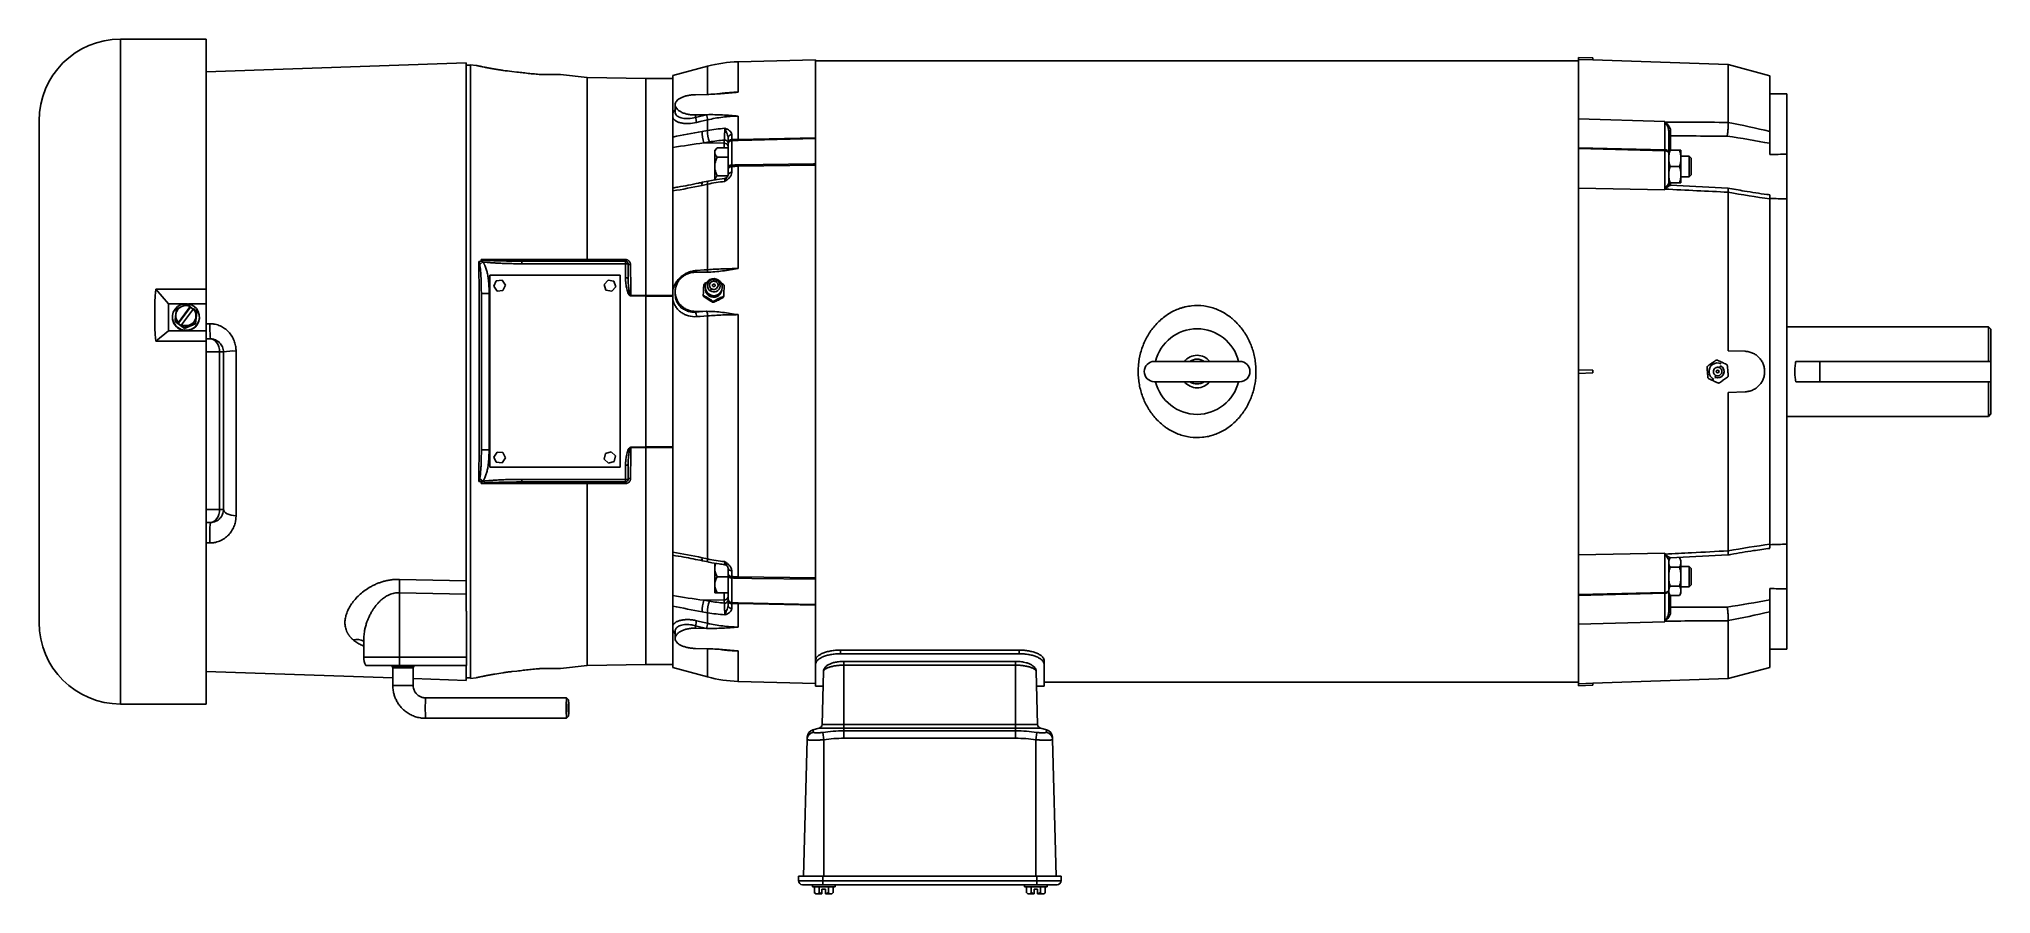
# Paper-space layout '_Top' of a CAD drawing. Header units: inches. Extents: x -17.7 to 12.2, y -8 to 5.1.
import ezdxf

# ---------------------------------------------------------------- set-up
doc = ezdxf.new("R2010")
doc.units = ezdxf.units.IN
doc.header["$MEASUREMENT"] = 0

psp = doc.layouts.new('_Top')

# ---------------------------------------------------------------- linework, layer by layer
at = {"color": 7, "linetype": 'Continuous', "lineweight": 25}
for p, q in [((-15.179, 5.09), (-16.489, 5.09)), ((-15.179, 5.09), (-15.179, -5.09)), ((5.844, 4.809), (5.844, -4.809)), ((6.064, 4.801), (5.844, 4.809)), ((6.064, 4.771), (6.064, 4.801)), ((-11.194, 4.728), (-15.179, 4.589)), ((-11.194, -3.205), (-11.194, 4.728)), ((-11.132, 4.69), (-11.194, 4.69)), ((-11.041, 4.687), (-11.132, 4.697)), ((-11.132, 4.697), (-11.132, -4.697)), ((-10.419, 4.584), (-10.497, 4.593)), ((-9.342, 4.5), (-9.752, 4.545)), ((-8.442, 4.484), (-9.342, 4.5)), ((-9.342, 4.5), (-9.342, 1.715)), ((-7.497, 4.675), (-8.032, 4.532)), ((-8.032, 3.958), (-8.032, 4.532)), ((-5.844, 4.773), (-7.032, 4.742)), ((-5.844, 4.773), (-5.844, 3.578)), ((5.844, 4.756), (-5.844, 4.756)), ((6.064, 4.771), (5.844, 4.779)), ((8.136, 4.699), (6.064, 4.771)), ((8.774, 4.528), (8.136, 4.699)), ((8.136, 3.814), (8.136, 4.699)), ((8.774, 3.676), (8.774, 4.528)), ((-8.032, 4.484), (-8.442, 4.484)), ((-7.684, 4.238), (-7.508, 4.242)), ((9.032, 4.249), (8.774, 4.249)), ((9.032, 4.249), (9.032, -4.249)), ((-8.032, 3.59), (-8.032, 3.89)), ((-7.994, 4.085), (-7.994, 3.973)), ((-7.684, 3.928), (-7.508, 3.932)), ((-7.684, 3.891), (-7.513, 3.931)), ((-7.684, 3.928), (-7.684, 3.891)), ((-7.032, 3.551), (-7.032, 3.912)), ((-17.739, 3.84), (-17.739, -3.84)), ((-7.583, 3.676), (-7.497, 3.691)), ((-7.497, 3.691), (-7.497, 3.853)), ((-7.128, 3.627), (-7.128, 3.551)), ((7.166, 3.83), (5.844, 3.868)), ((7.166, 3.394), (7.166, 3.83)), ((7.224, 3.683), (7.224, 2.88)), ((-8.032, 3.494), (-8.032, 2.811)), ((-7.47, 3.515), (-7.556, 3.5)), ((-7.556, 3.5), (-7.242, 3.494)), ((-7.351, 3.425), (-7.389, 3.387)), ((-7.389, 3.387), (-7.389, 2.925)), ((-7.351, 3.425), (-7.184, 3.425)), ((-7.242, 3.425), (-7.242, 3.544)), ((-7.184, 3.506), (-7.184, 3.581)), ((-7.184, 3.14), (-7.184, 3.481)), ((-7.126, 3.538), (-7.126, 3.158)), ((-7.032, 3.551), (-5.844, 3.578)), ((-5.844, 3.18), (-5.844, 3.567)), ((5.844, 3.427), (7.166, 3.394)), ((7.166, 3.381), (5.844, 3.414)), ((7.166, 2.78), (7.166, 3.381)), ((7.246, 3.39), (7.39, 3.39)), ((7.412, 2.89), (7.412, 3.39)), ((7.536, 3.296), (7.412, 3.296)), ((7.566, 3.266), (7.536, 3.296)), ((7.536, 2.983), (7.536, 3.296)), ((8.774, 3.494), (8.774, 3.321)), ((-7.351, 3.282), (-7.184, 3.282)), ((-7.351, 2.997), (-7.184, 2.997)), ((-7.184, 3.009), (-7.184, 3.097)), ((-7.128, 3.137), (-7.128, 3.047)), ((-5.844, 3.159), (-7.032, 3.143)), ((-7.032, 1.577), (-7.032, 3.143)), ((-5.844, 3.159), (-5.844, -3.159)), ((7.246, 3.14), (7.39, 3.14)), ((7.536, 2.983), (7.566, 3.013)), ((7.566, 3.013), (7.566, 3.266)), ((-8.032, 1.238), (-8.032, 2.765)), ((-7.497, 2.868), (-7.583, 2.85)), ((-7.497, 1.559), (-7.497, 2.868)), ((7.166, 2.78), (5.844, 2.807)), ((7.246, 2.89), (7.39, 2.89)), ((8.131, 2.808), (7.25, 2.852)), ((7.412, 2.983), (7.536, 2.983)), ((8.136, 0.319), (8.136, 2.745)), ((8.774, -2.643), (8.774, 2.643)), ((-10.942, 1.68), (-10.989, 1.641)), ((-10.965, 1.682), (-10.965, 1.715)), ((-10.346, 1.687), (-10.425, 1.69)), ((-8.756, 1.69), (-10.347, 1.69)), ((-8.716, 1.65), (-10.346, 1.65)), ((-9.342, 1.715), (-8.758, 1.715)), ((-8.755, 1.435), (-8.755, 1.65)), ((-8.716, 1.435), (-8.716, 1.65)), ((-7.684, 1.52), (-7.508, 1.521)), ((-15.952, 1.26), (-15.179, 1.26)), ((-15.952, 1.26), (-15.758, 1.036)), ((-10.963, 1.196), (-10.964, 1.258)), ((-10.963, 1.196), (-10.845, 1.196)), ((-10.845, 1.196), (-10.845, -1.196)), ((-10.835, -1.465), (-10.835, 1.475)), ((-10.835, 1.475), (-10.835, -1.465)), ((-8.835, 1.475), (-10.835, 1.475)), ((-10.774, 1.307), (-10.736, 1.389)), ((-10.774, 1.307), (-10.736, 1.389)), ((-10.723, 1.233), (-10.774, 1.307)), ((-10.774, 1.307), (-10.774, 1.307)), ((-10.722, 1.233), (-10.774, 1.307)), ((-10.736, 1.389), (-10.646, 1.397)), ((-10.736, 1.389), (-10.646, 1.397)), ((-10.736, 1.389), (-10.736, 1.389)), ((-10.723, 1.233), (-10.722, 1.233)), ((-10.633, 1.241), (-10.722, 1.233)), ((-10.646, 1.397), (-10.594, 1.323)), ((-10.646, 1.397), (-10.646, 1.397)), ((-10.594, 1.323), (-10.633, 1.241)), ((-9.083, 1.334), (-9.022, 1.401)), ((-9.055, 1.248), (-9.083, 1.334)), ((-9.083, 1.334), (-9.082, 1.334)), ((-9.082, 1.334), (-9.022, 1.401)), ((-9.055, 1.248), (-9.082, 1.334)), ((-8.967, 1.229), (-9.055, 1.248)), ((-9.055, 1.248), (-9.055, 1.248)), ((-8.967, 1.229), (-9.055, 1.248)), ((-9.022, 1.401), (-8.934, 1.382)), ((-9.022, 1.401), (-9.022, 1.401)), ((-8.906, 1.296), (-8.967, 1.229)), ((-8.967, 1.229), (-8.967, 1.229)), ((-8.934, 1.382), (-8.906, 1.296)), ((-8.835, -1.465), (-8.835, 1.475)), ((-8.755, 1.435), (-8.716, 1.435)), ((-8.715, 1.398), (-8.718, 1.435)), ((-7.994, 1.221), (-7.994, 1.187)), ((-7.256, 1.333), (-7.293, 1.359)), ((-7.244, 1.312), (-7.244, 1.296)), ((-15.758, 1.036), (-15.758, 0.625)), ((-15.529, 1.036), (-15.758, 1.036)), ((-15.421, 0.984), (-15.606, 0.736)), ((-15.423, 0.996), (-15.604, 0.752)), ((-15.374, 0.961), (-15.556, 0.717)), ((-15.179, 1.036), (-15.45, 1.036)), ((-15.421, 0.997), (-15.423, 0.996)), ((-15.421, 0.984), (-15.421, 0.997)), ((-15.379, 0.954), (-15.421, 0.984)), ((-15.373, 0.962), (-15.374, 0.961)), ((-15.324, 0.908), (-15.344, 0.731)), ((-15.324, 0.923), (-15.324, 0.908)), ((-8.675, 1.158), (-8.675, 1.169)), ((-8.675, 1.169), (-8.442, 1.164)), ((-8.442, 1.154), (-8.675, 1.158)), ((-8.032, 1.164), (-8.442, 1.164)), ((-8.442, 1.154), (-8.442, -1.154)), ((-8.032, 1.154), (-8.442, 1.154)), ((-8.032, -2.765), (-8.032, 1.107)), ((-7.684, 0.921), (-7.508, 0.922)), ((-7.684, 0.91), (-7.513, 0.922)), ((-7.684, 0.921), (-7.684, 0.91)), ((-7.564, 1.179), (-7.564, 1.164)), ((-7.562, 1.156), (-7.562, 1.17)), ((-7.559, 1.165), (-7.559, 1.15)), ((-7.552, 1.143), (-7.552, 1.158)), ((-7.425, 1.079), (-7.425, 1.064)), ((-7.416, 1.061), (-7.416, 1.076)), ((-7.409, 1.075), (-7.409, 1.061)), ((-7.4, 1.063), (-7.4, 1.078)), ((-7.265, 1.145), (-7.265, 1.13)), ((-7.258, 1.136), (-7.258, 1.151)), ((-7.254, 1.156), (-7.254, 1.141)), ((-7.251, 1.15), (-7.251, 1.166)), ((-15.952, 0.467), (-15.758, 0.625)), ((-15.758, 0.625), (-15.179, 0.625)), ((-15.696, 0.836), (-15.696, 0.831)), ((-15.654, 0.78), (-15.654, 0.765)), ((-15.654, 0.765), (-15.509, 0.66)), ((-15.604, 0.752), (-15.606, 0.749)), ((-15.606, 0.736), (-15.606, 0.749)), ((-15.557, 0.701), (-15.606, 0.736)), ((-15.556, 0.717), (-15.557, 0.714)), ((-15.557, 0.714), (-15.557, 0.701)), ((-15.509, 0.66), (-15.344, 0.731)), ((-15.509, 0.675), (-15.509, 0.66)), ((-15.344, 0.746), (-15.344, 0.731)), ((-15.282, 0.831), (-15.282, 0.836)), ((-15.179, 0.732), (-15.121, 0.732)), ((-7.497, -2.868), (-7.497, 0.853)), ((-7.032, -3.143), (-7.032, 0.871)), ((12.121, 0.687), (9.032, 0.687)), ((12.161, 0.647), (12.121, 0.687)), ((12.121, 0.156), (12.121, 0.687)), ((12.161, 0.647), (12.161, -0.647)), ((-15.179, 0.467), (-15.952, 0.467)), ((-15.179, 0.5), (-15.114, 0.5)), ((-14.914, 0.3), (-15.179, 0.3)), ((-14.973, -2.11), (-14.973, 0.3)), ((-14.721, 0.314), (-14.721, -2.206)), ((8.136, 0.319), (8.395, 0.31)), ((0.655, 0.155), (-0.655, 0.155)), ((6.064, 0.021), (5.844, 0.029)), ((6.064, -0.021), (6.064, 0.021)), ((9.171, 0.156), (12.121, 0.156)), ((9.541, 0.156), (9.541, -0.156)), ((-0.655, -0.155), (0.655, -0.155)), ((6.064, -0.021), (5.844, -0.029)), ((9.171, -0.156), (12.121, -0.156)), ((12.121, -0.687), (12.121, -0.156)), ((8.395, -0.31), (8.136, -0.319)), ((8.136, -2.745), (8.136, -0.319)), ((9.032, -0.687), (12.121, -0.687)), ((12.121, -0.687), (12.161, -0.647)), ((-8.675, -1.158), (-8.442, -1.154)), ((-8.675, -1.169), (-8.675, -1.158)), ((-8.442, -1.164), (-8.675, -1.169)), ((-8.032, -1.154), (-8.442, -1.154)), ((-8.032, -1.164), (-8.442, -1.164)), ((-10.963, -1.196), (-10.845, -1.196)), ((-10.835, -1.465), (-8.835, -1.465)), ((-10.774, -1.308), (-10.723, -1.234)), ((-10.774, -1.308), (-10.723, -1.234)), ((-10.735, -1.389), (-10.774, -1.308)), ((-10.774, -1.308), (-10.774, -1.308)), ((-10.736, -1.389), (-10.774, -1.308)), ((-10.736, -1.389), (-10.735, -1.389)), ((-10.646, -1.396), (-10.736, -1.389)), ((-10.646, -1.396), (-10.735, -1.389)), ((-10.723, -1.234), (-10.633, -1.241)), ((-10.723, -1.234), (-10.723, -1.234)), ((-10.594, -1.322), (-10.646, -1.396)), ((-10.646, -1.396), (-10.646, -1.396)), ((-10.633, -1.241), (-10.594, -1.322)), ((-9.081, -1.342), (-9.061, -1.254)), ((-9.014, -1.403), (-9.081, -1.342)), ((-9.08, -1.342), (-9.081, -1.342)), ((-9.08, -1.342), (-9.061, -1.254)), ((-9.014, -1.403), (-9.08, -1.342)), ((-9.061, -1.254), (-8.975, -1.227)), ((-9.061, -1.254), (-8.975, -1.227)), ((-9.061, -1.254), (-9.061, -1.254)), ((-8.928, -1.376), (-9.014, -1.403)), ((-9.014, -1.403), (-9.014, -1.403)), ((-8.975, -1.227), (-8.908, -1.288)), ((-8.975, -1.227), (-8.975, -1.227)), ((-8.908, -1.288), (-8.928, -1.376)), ((-8.755, -1.65), (-8.755, -1.435)), ((-8.755, -1.435), (-8.716, -1.435)), ((-8.718, -1.435), (-8.715, -1.398)), ((-8.716, -1.65), (-8.716, -1.435)), ((-10.989, -1.641), (-10.942, -1.68)), ((-10.965, -1.715), (-10.965, -1.682)), ((-10.425, -1.69), (-10.346, -1.687)), ((-10.423, -1.691), (-10.347, -1.69)), ((-10.347, -1.69), (-8.756, -1.69)), ((-10.346, -1.65), (-8.716, -1.65)), ((-9.342, -1.715), (-9.342, -4.5)), ((-8.758, -1.715), (-9.342, -1.715)), ((-15.179, -2.11), (-14.914, -2.11)), ((-15.114, -2.31), (-15.179, -2.31)), ((-15.121, -2.624), (-15.179, -2.624)), ((-8.032, -2.811), (-8.032, -3.494)), ((-7.583, -2.85), (-7.497, -2.868)), ((-7.389, -2.929), (-7.389, -3.387)), ((7.166, -2.78), (5.844, -2.807)), ((7.166, -3.381), (7.166, -2.78)), ((7.246, -2.852), (7.224, -2.89)), ((7.224, -2.88), (7.224, -3.683)), ((7.252, -2.852), (8.131, -2.808)), ((7.412, -2.89), (7.39, -2.851)), ((7.412, -3.39), (7.412, -2.89)), ((7.536, -2.983), (7.412, -2.983)), ((7.566, -3.013), (7.536, -2.983)), ((7.536, -3.296), (7.536, -2.983)), ((-12.216, -3.182), (-11.194, -3.205)), ((-7.351, -3.14), (-7.184, -3.14)), ((-7.184, -3.097), (-7.184, -3.009)), ((-7.184, -3.481), (-7.184, -3.14)), ((-7.128, -3.047), (-7.128, -3.137)), ((-7.126, -3.158), (-7.126, -3.538)), ((-7.032, -3.143), (-5.844, -3.159)), ((-5.844, -3.567), (-5.844, -3.18)), ((7.246, -2.995), (7.39, -2.995)), ((7.246, -3.284), (7.39, -3.284)), ((7.536, -3.296), (7.566, -3.266)), ((7.566, -3.266), (7.566, -3.013)), ((-11.194, -3.409), (-12.219, -3.385)), ((-12.219, -4.37), (-12.219, -3.385)), ((-11.194, -3.409), (-11.194, -3.669)), ((-7.556, -3.5), (-7.242, -3.494)), ((-7.556, -3.5), (-7.47, -3.515)), ((-7.351, -3.387), (-7.184, -3.387)), ((-7.242, -3.544), (-7.242, -3.387)), ((-7.184, -3.581), (-7.184, -3.506)), ((-7.128, -3.551), (-7.128, -3.627)), ((-5.844, -3.578), (-7.032, -3.551)), ((-7.032, -3.912), (-7.032, -3.551)), ((-5.844, -3.578), (-5.844, -4.818)), ((5.844, -3.414), (7.166, -3.381)), ((7.166, -3.394), (5.844, -3.427)), ((7.166, -3.83), (7.166, -3.394)), ((7.224, -3.39), (7.246, -3.428)), ((7.246, -3.428), (7.39, -3.428)), ((7.39, -3.428), (7.412, -3.39)), ((7.412, -3.296), (7.536, -3.296)), ((8.774, -3.321), (8.774, -3.494)), ((-11.192, -3.669), (-11.194, -3.669)), ((-11.192, -3.669), (-11.192, -4.5)), ((-8.032, -3.89), (-8.032, -3.59)), ((-7.497, -3.691), (-7.583, -3.676)), ((-7.497, -3.853), (-7.497, -3.691)), ((7.166, -3.83), (5.844, -3.868)), ((8.136, -4.699), (8.136, -3.814)), ((8.774, -4.528), (8.774, -3.676)), ((-12.764, -4.091), (-12.764, -4.37)), ((-8.032, -4.532), (-8.032, -3.958)), ((-7.994, -3.973), (-7.994, -4.085)), ((-7.513, -3.931), (-7.684, -3.891)), ((-7.684, -3.891), (-7.684, -3.928)), ((-7.684, -3.928), (-7.508, -3.932)), ((-11.192, -4.37), (-12.764, -4.37)), ((-9.342, -4.5), (-8.442, -4.484)), ((-8.442, -4.484), (-8.032, -4.484)), ((-7.684, -4.238), (-7.508, -4.242)), ((-5.464, -4.263), (-5.464, -4.319)), ((-5.464, -4.263), (-2.724, -4.263)), ((-5.464, -4.319), (-2.724, -4.319)), ((-5.409, -4.436), (-5.409, -5.613)), ((-5.409, -4.436), (-2.779, -4.436)), ((-2.779, -5.613), (-2.779, -4.436)), ((-2.724, -4.319), (-2.724, -4.263)), ((-2.344, -4.417), (-2.344, -4.818)), ((8.774, -4.249), (9.032, -4.249)), ((-15.179, -4.589), (-12.32, -4.689)), ((-12.734, -4.5), (-11.192, -4.5)), ((-12.33, -4.5), (-12.33, -4.525)), ((-12.33, -4.525), (-11.997, -4.525)), ((-12.32, -4.534), (-12.32, -4.805)), ((-12.008, -4.534), (-12.32, -4.534)), ((-12.31, -4.525), (-12.31, -4.534)), ((-12.018, -4.534), (-12.018, -4.525)), ((-12.008, -4.805), (-12.008, -4.534)), ((-12.008, -4.7), (-11.194, -4.728)), ((-11.997, -4.525), (-11.997, -4.5)), ((-11.194, -4.728), (-11.194, -4.5)), ((-11.194, -4.69), (-11.132, -4.69)), ((-11.132, -4.697), (-11.041, -4.687)), ((-10.497, -4.593), (-10.419, -4.584)), ((-9.752, -4.545), (-9.342, -4.5)), ((-8.032, -4.532), (-7.497, -4.675)), ((-7.032, -4.742), (-5.844, -4.773)), ((-5.745, -5.402), (-5.724, -4.593)), ((-2.779, -4.494), (-5.409, -4.494)), ((-2.464, -4.593), (-2.443, -5.402)), ((-2.344, -4.756), (5.844, -4.756)), ((5.844, -4.779), (6.064, -4.771)), ((6.064, -4.771), (8.136, -4.699)), ((6.064, -4.801), (6.064, -4.771)), ((8.136, -4.699), (8.774, -4.528)), ((-9.66, -4.995), (-11.818, -4.995)), ((-9.629, -5.026), (-9.659, -4.995)), ((-5.844, -4.818), (-5.73, -4.818)), ((-2.458, -4.818), (-2.344, -4.818)), ((6.064, -4.801), (5.844, -4.809)), ((-16.489, -5.09), (-15.179, -5.09)), ((-11.818, -5.308), (-9.66, -5.308)), ((-9.659, -5.307), (-9.629, -5.276)), ((-5.973, -5.633), (-6.028, -7.725)), ((-5.884, -5.484), (-5.79, -5.459)), ((-2.398, -5.459), (-5.79, -5.459)), ((-5.745, -5.402), (-2.443, -5.402)), ((-5.719, -5.636), (-5.735, -5.524)), ((-5.719, -5.636), (-5.719, -7.725)), ((-5.409, -5.5), (-2.779, -5.5)), ((-2.779, -5.613), (-5.409, -5.613)), ((-2.453, -5.524), (-2.469, -5.636)), ((-2.469, -5.636), (-2.469, -7.725)), ((-2.304, -5.484), (-2.398, -5.459)), ((-2.215, -5.633), (-2.16, -7.725)), ((-2.084, -7.725), (-6.104, -7.725)), ((-6.104, -7.725), (-6.104, -7.795)), ((-5.734, -7.725), (-5.734, -7.855)), ((-2.454, -7.725), (-2.454, -7.855)), ((-2.084, -7.725), (-2.084, -7.795)), ((-6.104, -7.795), (-2.084, -7.795)), ((-2.144, -7.855), (-6.044, -7.855)), ((-5.893, -7.855), (-5.893, -7.886)), ((-5.893, -7.886), (-5.545, -7.886)), ((-5.863, -7.977), (-5.863, -7.886)), ((-5.844, -7.996), (-5.746, -7.996)), ((-5.791, -7.977), (-5.791, -7.886)), ((-5.746, -7.922), (-5.692, -7.922)), ((-5.746, -7.996), (-5.746, -7.922)), ((-5.692, -7.922), (-5.692, -7.996)), ((-5.692, -7.996), (-5.594, -7.996)), ((-5.647, -7.977), (-5.647, -7.886)), ((-5.575, -7.977), (-5.575, -7.886)), ((-5.545, -7.886), (-5.545, -7.855)), ((-2.643, -7.855), (-2.643, -7.886)), ((-2.643, -7.886), (-2.295, -7.886)), ((-2.613, -7.977), (-2.613, -7.886)), ((-2.594, -7.996), (-2.496, -7.996)), ((-2.541, -7.977), (-2.541, -7.886)), ((-2.496, -7.922), (-2.442, -7.922)), ((-2.496, -7.996), (-2.496, -7.922)), ((-2.442, -7.922), (-2.442, -7.996)), ((-2.442, -7.996), (-2.344, -7.996)), ((-2.397, -7.977), (-2.397, -7.886)), ((-2.325, -7.977), (-2.325, -7.886)), ((-2.295, -7.886), (-2.295, -7.855))]:
    psp.add_line(p, q, dxfattribs=at)
at = {"color": 8, "linetype": 'Continuous', "lineweight": 25}
for p, q in [((-16.489, 5.09), (-16.489, -5.09)), ((-7.497, 4.245), (-7.497, 4.675)), ((-7.032, 4.277), (-7.032, 4.742)), ((-8.442, 4.484), (-8.442, 1.164)), ((7.253, 3.606), (7.253, 3.391)), ((7.253, 2.885), (7.253, 2.848)), ((-7.476, 1.184), (-7.474, 1.182)), ((-8.442, -1.164), (-8.442, -4.484)), ((7.253, -3.428), (7.253, -3.606)), ((-7.497, -4.675), (-7.497, -4.243)), ((-7.032, -4.742), (-7.032, -4.277)), ((-12.008, -4.805), (-12.32, -4.805))]:
    psp.add_line(p, q, dxfattribs=at)
at = {"color": 7, "linetype": 'Continuous', "lineweight": 25, "flags": 128}
for points in [[(-7.497, 3.853), (-7.613, 3.826), (-7.668, 3.814)], [(7.253, 3.606), (7.247, 3.606), (7.242, 3.605), (7.237, 3.603), (7.232, 3.601), (7.229, 3.598), (7.226, 3.595), (7.225, 3.592), (7.224, 3.588)], [(-5.844, 3.567), (-6.821, 3.544), (-7.032, 3.539)], [(7.166, 3.381), (7.177, 3.38), (7.188, 3.378), (7.198, 3.375), (7.207, 3.37), (7.214, 3.365), (7.22, 3.359), (7.223, 3.352), (7.224, 3.346)], [(-7.126, 3.158), (-7.137, 3.158), (-7.148, 3.157), (-7.158, 3.155), (-7.167, 3.153), (-7.174, 3.15), (-7.18, 3.147), (-7.183, 3.143), (-7.184, 3.14)], [(-7.032, 3.164), (-5.878, 3.179), (-5.844, 3.18)], [(-7.491, 2.915), (-7.551, 2.902), (-7.577, 2.897)], [(-7.668, 1.547), (-7.553, 1.555), (-7.497, 1.559)], [(-7.404, 1.299), (-7.396, 1.301), (-7.389, 1.305), (-7.384, 1.312), (-7.383, 1.32), (-7.384, 1.328), (-7.389, 1.334), (-7.396, 1.339), (-7.404, 1.34), (-7.412, 1.339), (-7.419, 1.334), (-7.424, 1.328), (-7.425, 1.32), (-7.424, 1.312), (-7.419, 1.305), (-7.412, 1.301), (-7.404, 1.299)], [(-15.322, 0.715), (-15.36, 0.677), (-15.406, 0.649), (-15.458, 0.634), (-15.512, 0.633), (-15.564, 0.646), (-15.612, 0.672), (-15.651, 0.708), (-15.679, 0.754), (-15.694, 0.805), (-15.695, 0.858), (-15.682, 0.91), (-15.656, 0.957), (-15.619, 0.995), (-15.573, 1.023), (-15.521, 1.038), (-15.467, 1.039), (-15.414, 1.026), (-15.367, 1.001), (-15.328, 0.964), (-15.3, 0.918), (-15.285, 0.867), (-15.283, 0.814), (-15.296, 0.762), (-15.322, 0.715)], [(-7.497, 0.853), (-7.613, 0.845), (-7.668, 0.841)], [(-14.973, 0.3), (-14.975, 0.339), (-14.983, 0.377), (-14.996, 0.411), (-15.014, 0.441), (-15.035, 0.466), (-15.06, 0.485), (-15.086, 0.496), (-15.114, 0.5)], [(-14.973, -2.11), (-14.975, -2.149), (-14.983, -2.187), (-14.996, -2.221), (-15.014, -2.251), (-15.035, -2.276), (-15.06, -2.295), (-15.086, -2.306), (-15.114, -2.31)], [(-14.721, -2.206), (-14.759, -2.203), (-14.795, -2.198), (-14.829, -2.188), (-14.858, -2.177), (-14.882, -2.162), (-14.899, -2.146), (-14.91, -2.128), (-14.914, -2.11)], [(-7.577, -2.897), (-7.517, -2.909), (-7.491, -2.915)], [(-7.126, -3.158), (-7.137, -3.158), (-7.148, -3.157), (-7.158, -3.155), (-7.167, -3.153), (-7.174, -3.15), (-7.18, -3.147), (-7.183, -3.143), (-7.184, -3.14)], [(-5.844, -3.18), (-6.821, -3.167), (-7.032, -3.164)], [(-7.032, -3.539), (-5.878, -3.566), (-5.844, -3.567)], [(7.166, -3.381), (7.177, -3.38), (7.188, -3.378), (7.198, -3.375), (7.207, -3.37), (7.214, -3.365), (7.22, -3.359), (7.223, -3.352), (7.224, -3.346)], [(-7.668, -3.814), (-7.553, -3.841), (-7.497, -3.853)], [(7.253, -3.606), (7.247, -3.606), (7.242, -3.605), (7.237, -3.603), (7.232, -3.601), (7.229, -3.598), (7.226, -3.595), (7.225, -3.592), (7.224, -3.588)], [(-9.632, -5.151), (-9.632, -5.108), (-9.631, -5.071), (-9.63, -5.043), (-9.629, -5.028), (-9.628, -5.028), (-9.627, -5.043), (-9.626, -5.071), (-9.626, -5.108), (-9.625, -5.151), (-9.626, -5.194), (-9.626, -5.232), (-9.627, -5.26), (-9.628, -5.275), (-9.629, -5.275), (-9.63, -5.26), (-9.631, -5.232), (-9.632, -5.194), (-9.632, -5.151)]]:
    psp.add_lwpolyline(points, dxfattribs=at)
at = {"color": 8, "linetype": 'Continuous', "lineweight": 25, "flags": 128}
for points in [[(-7.577, 2.897), (-7.578, 2.896), (-7.581, 2.892), (-7.583, 2.882), (-7.584, 2.868), (-7.583, 2.85)], [(-7.491, 2.915), (-7.492, 2.914), (-7.495, 2.91), (-7.497, 2.9), (-7.498, 2.886), (-7.497, 2.868)], [(-7.583, -2.85), (-7.584, -2.868), (-7.583, -2.882), (-7.581, -2.892), (-7.578, -2.896), (-7.577, -2.897)], [(-7.497, -2.868), (-7.498, -2.886), (-7.497, -2.9), (-7.495, -2.91), (-7.492, -2.914), (-7.491, -2.915)]]:
    psp.add_lwpolyline(points, dxfattribs=at)
at = {"color": 7, "linetype": 'Continuous', "lineweight": 25}
psp.add_circle((7.974, 0), 0.0211, dxfattribs=at)
for centre, radius, start, end in [((-16.489, 3.84), 1.25, 90, 180), ((-6.98, 2.743), 2, 91.5, 105), ((-8.024, 3.783), 0.357, 4.9211, 17.6701), ((-7.853, 3.823), 0.357, 4.9129, 17.6712), ((-7.111, 3.661), 0.472, 178.0957, 199.8874), ((-7.025, 3.676), 0.473, 178.1116, 199.8795), ((-7.131, 3.574), 0.0532, 86.9257, 172.1101), ((7.167, 3.857), 0.0366, 271.7909, 273.0278), ((7.246, 3.601), 0.0851, 85.3854, 104.766), ((-7.236, 3.492), 0.053, 11.1269, 96.9239), ((-7.236, 3.442), 0.053, 11.1269, 96.9239), ((-7.132, 3.498), 0.0528, 86.4342, 171.4002), ((-7.126, 3.48), 0.0585, 90.0618, 178.59), ((-7.572, 3.545), 0.54, 359.3637, 0.6363), ((6.328, 3.388), 0.838, 359.5452, 0.4548), ((7.17, 3.34), 0.0547, 6.3929, 93.6749), ((-7.134, 3.085), 0.0514, 83.8907, 167.1062), ((-7.134, 2.997), 0.0511, 83.3744, 166.068), ((-8.693, 3.154), 1.661, 359.6413, 0.3587), ((-7.244, 3.016), 0.06, 276.0523, 324.8826), ((7.175, 2.844), 0.0508, 261.6119, 262.5096), ((-11.11, 1.66), 0.764, 359.2506, 2.2493), ((-8.486, 1.71), 0.272, 179.0082, 184.2263), ((-9.519, 1.66), 0.764, 359.2506, 2.2493), ((-8.756, 1.65), 0.04, 359.9975, 89.9975), ((-11.025, 0.864), 4.942, 175.3977, 184.6023), ((-7.411, 1.243), 0.169, 145.2916, 147.3143), ((-7.405, 1.293), 0.13, 55.5765, 237.0294), ((-7.405, 1.315), 0.0961, 55.6418, 236.9641), ((-7.403, 1.291), 0.13, 235.5765, 57.0294), ((-7.403, 1.314), 0.0961, 235.6418, 56.9641), ((-7.396, 1.244), 0.168, 27.0121, 29.0468), ((-15.491, 0.856), 0.154, 113.2332, 173.4765), ((-10.268, 0.282), 5.408, 172.8392, 173.7262), ((-15.213, 0.21), 0.857, 113.2721, 119.4249), ((-15.25, 0.313), 0.748, 107.0433, 113.7869), ((-15.489, 0.852), 0.158, 65.1963, 113.4264), ((-15.824, 0.41), 0.712, 55.5603, 60.1668), ((-15.486, 0.856), 0.152, 353.7321, 43.1985), ((-15.937, 0.221), 0.932, 48.8458, 52.6925), ((-9.958, 0.249), 5.408, 172.8392, 173.7262), ((-7.795, 0.849), 0.127, 356.6731, 28.8771), ((-7.412, 1.247), 0.168, 207.0121, 209.0468), ((-7.412, 1.232), 0.168, 207.0121, 209.0468), ((-7.624, 0.861), 0.127, 356.6639, 28.8705), ((-7.404, 1.258), 0.182, 266.3447, 268.272), ((-7.404, 1.243), 0.182, 266.3447, 268.272), ((-7.397, 1.247), 0.169, 325.2916, 327.3143), ((-7.397, 1.233), 0.17, 325.292, 326.3028), ((-7.397, 1.233), 0.169, 326.3028, 327.3147), ((-15.489, 0.833), 0.207, 180.7462, 323.5064), ((-8.04, 0.028), 7.651, 173.6563, 174.3588), ((-16.008, 0.162), 0.712, 55.5603, 60.1668), ((-15.493, 0.857), 0.152, 173.7321, 223.1985), ((-16.122, -0.027), 0.932, 48.8458, 52.6925), ((-15.489, 0.861), 0.158, 245.1963, 293.4264), ((-15.088, -0.072), 0.857, 113.2721, 119.4249), ((-15.487, 0.857), 0.154, 293.2332, 353.4765), ((-15.125, 0.032), 0.748, 107.0433, 113.7869), ((-7.73, -0.006), 7.651, 173.6563, 174.3588), ((-15.484, 0.831), 0.202, 323.2855, 359.9709), ((-13.398, 0.668), 1.724, 177.8676, 185.581), ((0, 0), 0.655, 13.6884, 166.3116), ((-14.768, -0.397), 0.712, 86.2219, 101.8456), ((-0.655, 0), 0.155, 90, 270), ((0, 0), 0.249, 38.4525, 141.5475), ((0, 0), 0.19, 54.6655, 125.3345), ((0.655, 0), 0.155, 270, 90), ((7.974, 0), 0.176, 154.0404, 156.0352), ((7.974, 0), 0.133, 65.0378, 245.0378), ((7.974, 0), 0.0985, 245.0378, 65.0378), ((7.974, 0), 0.176, 94.0404, 96.0352), ((7.974, 0), 0.176, 34.0404, 36.0352), ((0, 0), 0.655, 193.6884, 346.3116), ((0, 0), 0.249, 218.4525, 321.5475), ((0, 0), 0.19, 234.6655, 305.3345), ((7.974, 0), 0.176, 214.0404, 216.0352), ((7.974, 0), 0.176, 274.0404, 276.0352), ((7.974, 0), 0.176, 334.0404, 336.0352), ((-11.11, -1.66), 0.764, 357.7507, 0.7494), ((-8.486, -1.71), 0.272, 175.7737, 180.9918), ((-9.519, -1.66), 0.764, 357.7507, 0.7494), ((-8.756, -1.65), 0.04, 270.0025, 0.0025), ((-13.077, -2.512), 2.047, 174.3252, 183.13), ((-7.244, -3.016), 0.06, 35.2562, 83.7892), ((7.175, -2.844), 0.0508, 97.4904, 98.3881), ((-21.065, -3.169), 8.849, 358.6043, 359.9207), ((-7.134, -2.997), 0.0511, 193.932, 276.6256), ((-7.134, -3.085), 0.0514, 192.8938, 276.1093), ((-8.693, -3.154), 1.661, 359.6413, 0.3587), ((-7.111, -3.661), 0.472, 160.1126, 181.9043), ((-7.025, -3.676), 0.473, 160.1205, 181.8884), ((-7.236, -3.442), 0.053, 263.0761, 348.8731), ((-7.236, -3.492), 0.053, 263.0761, 348.8731), ((-7.126, -3.48), 0.0585, 181.41, 269.9382), ((-7.132, -3.498), 0.0528, 188.5998, 273.5658), ((-7.131, -3.574), 0.0532, 187.8899, 273.0743), ((-7.572, -3.545), 0.54, 359.3637, 0.6363), ((7.17, -3.34), 0.0547, 266.3251, 353.6071), ((6.328, -3.388), 0.838, 359.5452, 0.4548), ((-16.489, -3.84), 1.25, 180, 270), ((-8.024, -3.783), 0.357, 342.3299, 355.0789), ((-7.853, -3.823), 0.357, 342.3288, 355.0871), ((7.167, -3.857), 0.0366, 86.9722, 88.2091), ((7.246, -3.601), 0.0851, 255.234, 274.6146), ((-12.464, -4.37), 0.3, 180, 205.6793), ((-1.757, -4.373), 10.462, 179.9859, 180.6978), ((-6.98, -2.743), 2, 255, 268.5), ((-7.52, -5.151), 2.145, 175.8238, 184.1762), ((-5.855, -5.636), 0.119, 100.9316, 178.2004), ((-5.852, -5.6), 0.12, 105, 178.5), ((-5.805, -5.401), 0.06, 285, 358.5), ((-2.383, -5.401), 0.06, 181.5, 255), ((-2.333, -5.636), 0.119, 1.7996, 79.0684), ((-2.336, -5.6), 0.12, 1.5, 75), ((-6.044, -7.795), 0.06, 180, 270), ((-5.719, -7.855), 0.188, 220.004, 228.4422), ((-5.824, -7.948), 0.0484, 215.986, 266.3369), ((-5.83, -7.948), 0.0484, 273.6631, 324.014), ((-5.719, -7.855), 0.141, 239.2138, 258.9603), ((-5.719, -7.855), 0.141, 281.0397, 300.7862), ((-5.608, -7.948), 0.0484, 215.986, 266.3369), ((-5.614, -7.948), 0.0484, 273.6631, 324.014), ((-5.719, -7.855), 0.188, 311.5578, 319.996), ((-2.469, -7.855), 0.188, 220.004, 228.4422), ((-2.574, -7.948), 0.0484, 215.986, 266.3369), ((-2.58, -7.948), 0.0484, 273.6631, 324.014), ((-2.469, -7.855), 0.141, 239.2138, 258.9603), ((-2.469, -7.855), 0.141, 281.0397, 300.7862), ((-2.358, -7.948), 0.0484, 215.986, 266.3369), ((-2.364, -7.948), 0.0484, 273.6631, 324.014), ((-2.469, -7.855), 0.188, 311.5578, 319.996), ((-2.144, -7.795), 0.06, 270, 0)]:
    psp.add_arc(centre, radius, start, end, dxfattribs=at)
at = {"color": 8, "linetype": 'Continuous', "lineweight": 25}
for centre, radius, start, end in [((-8.683, 1.689), 0.0537, 231.9874, 275.5984), ((-7.787, 1.547), 0.119, 346.5482, 0.2322), ((-7.559, 1.552), 0.0617, 328.0191, 6.4217), ((-7.409, 1.259), 0.121, 187.1476, 238.5334), ((-7.404, 1.262), 0.126, 237.3291, 351.6736), ((-8.683, -1.689), 0.0537, 84.4016, 128.0126), ((-12.872, -4.317), 0.218, 60.2326, 104.8231), ((-9.6, -5.151), 2.223, 175.9693, 184.0307)]:
    psp.add_arc(centre, radius, start, end, dxfattribs=at)
at = {"color": 7, "linetype": 'Continuous', "lineweight": 25}
for points, knots in [([(-10.755, 4.63), (-10.776, 4.633), (-10.797, 4.637), (-10.836, 4.644), (-10.855, 4.648), (-10.881, 4.653), (-10.89, 4.654), (-10.906, 4.658), (-10.914, 4.659), (-10.937, 4.664), (-10.951, 4.667), (-10.97, 4.671), (-10.976, 4.672), (-10.987, 4.675), (-10.992, 4.676), (-11.007, 4.679), (-11.015, 4.681), (-11.028, 4.684), (-11.033, 4.685), (-11.039, 4.686), (-11.041, 4.687), (-11.041, 4.687)], [0, 0, 0, 0, 0.125, 0.125, 0.25, 0.25, 0.3125, 0.3125, 0.375, 0.375, 0.5, 0.5, 0.5625, 0.5625, 0.625, 0.625, 0.75, 0.75, 0.875, 0.875, 1, 1, 1, 1]), ([(-10.497, 4.593), (-10.542, 4.598), (-10.586, 4.604), (-10.651, 4.613), (-10.673, 4.616), (-10.714, 4.623), (-10.735, 4.626), (-10.755, 4.63)], [0, 0, 0, 0, 0.5, 0.5, 0.75, 0.75, 1, 1, 1, 1]), ([(-10.031, 4.545), (-10.033, 4.545), (-10.035, 4.545), (-10.038, 4.545), (-10.04, 4.545), (-10.046, 4.546), (-10.05, 4.546), (-10.062, 4.547), (-10.07, 4.548), (-10.094, 4.55), (-10.11, 4.551), (-10.159, 4.556), (-10.191, 4.559), (-10.256, 4.566), (-10.289, 4.57), (-10.354, 4.577), (-10.387, 4.581), (-10.419, 4.584)], [0, 0, 0, 0, 0.015625, 0.015625, 0.03125, 0.03125, 0.0625, 0.0625, 0.125, 0.125, 0.25, 0.25, 0.5, 0.5, 0.75, 0.75, 1, 1, 1, 1]), ([(-9.752, 4.545), (-9.752, 4.545), (-9.76, 4.545), (-9.782, 4.545), (-9.791, 4.545), (-9.812, 4.545), (-9.824, 4.545), (-9.85, 4.545), (-9.864, 4.545), (-9.893, 4.545), (-9.909, 4.545), (-9.959, 4.545), (-9.994, 4.545), (-10.031, 4.545)], [0, 0, 0, 0, 0.25, 0.25, 0.375, 0.375, 0.5, 0.5, 0.625, 0.625, 0.75, 0.75, 1, 1, 1, 1]), ([(-7.684, 4.238), (-7.704, 4.238), (-7.725, 4.237), (-7.754, 4.233), (-7.764, 4.232), (-7.784, 4.229), (-7.793, 4.227), (-7.821, 4.221), (-7.839, 4.217), (-7.873, 4.206), (-7.889, 4.199), (-7.917, 4.186), (-7.93, 4.178), (-7.947, 4.166), (-7.953, 4.162), (-7.962, 4.153), (-7.966, 4.148), (-7.974, 4.139), (-7.978, 4.134), (-7.984, 4.125), (-7.986, 4.12), (-7.992, 4.105), (-7.994, 4.095), (-7.994, 4.075), (-7.992, 4.065), (-7.986, 4.05), (-7.984, 4.045), (-7.978, 4.035), (-7.974, 4.03), (-7.963, 4.015), (-7.953, 4.006), (-7.931, 3.989), (-7.918, 3.981), (-7.889, 3.966), (-7.873, 3.959), (-7.848, 3.951), (-7.839, 3.948), (-7.821, 3.943), (-7.812, 3.941), (-7.784, 3.935), (-7.765, 3.932), (-7.725, 3.929), (-7.704, 3.928), (-7.684, 3.928)], [0, 0, 0, 0, 0.0625, 0.0625, 0.09375, 0.09375, 0.125, 0.125, 0.1875, 0.1875, 0.25, 0.25, 0.3125, 0.3125, 0.34375, 0.34375, 0.375, 0.375, 0.40625, 0.40625, 0.4375, 0.4375, 0.5, 0.5, 0.5625, 0.5625, 0.59375, 0.59375, 0.625, 0.625, 0.6875, 0.6875, 0.75, 0.75, 0.8125, 0.8125, 0.84375, 0.84375, 0.875, 0.875, 0.9375, 0.9375, 1, 1, 1, 1]), ([(-7.508, 4.242), (-7.468, 4.243), (-7.428, 4.245), (-7.348, 4.25), (-7.308, 4.253), (-7.19, 4.262), (-7.111, 4.27), (-7.032, 4.277)], [0, 0, 0, 0, 0.25, 0.25, 0.5, 0.5, 1, 1, 1, 1]), ([(-8.032, 3.89), (-8.032, 3.902), (-8.032, 3.914), (-8.032, 3.936), (-8.032, 3.947), (-8.032, 3.958)], [0, 0, 0, 0, 0.5, 0.5, 1, 1, 1, 1]), ([(-7.668, 3.814), (-7.71, 3.804), (-7.751, 3.798), (-7.812, 3.796), (-7.831, 3.796), (-7.868, 3.799), (-7.885, 3.802), (-7.919, 3.809), (-7.934, 3.813), (-7.962, 3.824), (-7.975, 3.831), (-7.997, 3.845), (-8.007, 3.853), (-8.022, 3.871), (-8.028, 3.88), (-8.032, 3.89)], [0, 0, 0, 0, 0.25, 0.25, 0.375, 0.375, 0.5, 0.5, 0.625, 0.625, 0.75, 0.75, 0.875, 0.875, 1, 1, 1, 1]), ([(-7.508, 3.932), (-7.468, 3.933), (-7.428, 3.933), (-7.348, 3.931), (-7.308, 3.93), (-7.19, 3.924), (-7.111, 3.918), (-7.032, 3.912)], [0, 0, 0, 0, 0.25, 0.25, 0.5, 0.5, 1, 1, 1, 1]), ([(-7.032, 3.912), (-7.111, 3.91), (-7.189, 3.904), (-7.345, 3.885), (-7.421, 3.871), (-7.497, 3.853)], [0, 0, 0, 0, 0.5, 0.5, 1, 1, 1, 1]), ([(-8.032, 3.59), (-8.032, 3.585), (-8.032, 3.578), (-8.032, 3.564), (-8.032, 3.556), (-8.032, 3.539), (-8.032, 3.531), (-8.032, 3.512), (-8.032, 3.503), (-8.032, 3.494)], [0, 0, 0, 0, 0.25, 0.25, 0.5, 0.5, 0.75, 0.75, 1, 1, 1, 1]), ([(-7.242, 3.544), (-7.241, 3.556), (-7.24, 3.571), (-7.239, 3.594), (-7.238, 3.603), (-7.238, 3.619), (-7.237, 3.628), (-7.237, 3.645), (-7.237, 3.653), (-7.236, 3.67), (-7.236, 3.678), (-7.236, 3.693), (-7.236, 3.7), (-7.236, 3.713), (-7.236, 3.719), (-7.236, 3.724)], [0, 0, 0, 0, 0.25, 0.25, 0.375, 0.375, 0.5, 0.5, 0.625, 0.625, 0.75, 0.75, 0.875, 0.875, 1, 1, 1, 1]), ([(-7.128, 3.627), (-7.128, 3.639), (-7.132, 3.649), (-7.14, 3.664), (-7.144, 3.669), (-7.152, 3.678), (-7.156, 3.683), (-7.171, 3.695), (-7.183, 3.702), (-7.202, 3.711), (-7.209, 3.714), (-7.222, 3.719), (-7.229, 3.722), (-7.236, 3.724)], [0, 0, 0, 0, 0.25, 0.25, 0.375, 0.375, 0.5, 0.5, 0.75, 0.75, 0.875, 0.875, 1, 1, 1, 1]), ([(-7.184, 3.581), (-7.184, 3.595), (-7.187, 3.608), (-7.196, 3.634), (-7.201, 3.646), (-7.211, 3.671), (-7.216, 3.683), (-7.224, 3.7), (-7.226, 3.705), (-7.231, 3.715), (-7.234, 3.72), (-7.236, 3.724)], [0, 0, 0, 0, 0.25, 0.25, 0.5, 0.5, 0.75, 0.75, 0.875, 0.875, 1, 1, 1, 1]), ([(7.168, 3.82), (7.167, 3.823), (7.167, 3.826), (7.166, 3.829), (7.166, 3.829), (7.166, 3.83), (7.166, 3.83)], [0, 0, 0, 0, 0.0003701347, 0.0003701347, 0.0003701347, 0.000439733, 0.000439733, 0.000439733, 0.000439733]), ([(7.168, 3.82), (7.168, 3.823), (7.167, 3.826), (7.166, 3.829), (7.166, 3.829), (7.166, 3.83), (7.166, 3.83)], [0, 0, 0, 0, 0.0003699194, 0.0003699194, 0.0003699194, 0.0004392839, 0.0004392839, 0.0004392839, 0.0004392839]), ([(7.224, 3.683), (7.224, 3.691), (7.223, 3.698), (7.221, 3.712), (7.219, 3.719), (7.213, 3.739), (7.209, 3.751), (7.198, 3.773), (7.192, 3.784), (7.182, 3.798), (7.179, 3.803), (7.175, 3.81), (7.173, 3.812), (7.171, 3.815), (7.17, 3.816), (7.169, 3.818), (7.168, 3.819), (7.168, 3.82)], [0, 0, 0, 0, 0.125, 0.125, 0.25, 0.25, 0.5, 0.5, 0.75, 0.75, 0.875, 0.875, 0.9375, 0.9375, 0.96875, 0.96875, 1, 1, 1, 1]), ([(7.168, 3.82), (7.169, 3.82), (7.169, 3.819), (7.17, 3.818), (7.171, 3.818), (7.172, 3.816), (7.173, 3.815), (7.177, 3.813), (7.179, 3.811), (7.187, 3.805), (7.191, 3.8), (7.2, 3.791), (7.205, 3.787), (7.214, 3.777), (7.218, 3.771), (7.23, 3.755), (7.237, 3.742), (7.249, 3.716), (7.253, 3.701), (7.253, 3.686)], [0, 0, 0, 0, 0.015625, 0.015625, 0.03125, 0.03125, 0.0625, 0.0625, 0.125, 0.125, 0.25, 0.25, 0.375, 0.375, 0.5, 0.5, 0.75, 0.75, 1, 1, 1, 1]), ([(7.168, 3.82), (7.304, 3.819), (7.44, 3.819), (7.575, 3.818), (7.762, 3.816), (7.949, 3.815), (8.136, 3.814)], [0.00001116, 0.00001116, 0.00001116, 0.00001116, 0.01035908, 0.01035908, 0.01035908, 0.02462641, 0.02462641, 0.02462641, 0.02462641]), ([(7.253, 3.686), (7.253, 3.672), (7.253, 3.658), (7.253, 3.637), (7.253, 3.631), (7.253, 3.618), (7.253, 3.612), (7.253, 3.606)], [0, 0, 0, 0, 0.5, 0.5, 0.75, 0.75, 1, 1, 1, 1]), ([(8.119, 3.605), (7.938, 3.605), (7.757, 3.606), (7.575, 3.606), (7.468, 3.606), (7.36, 3.606), (7.253, 3.606)], [0, 0, 0, 0, 0.01382925, 0.01382925, 0.01382925, 0.02202594, 0.02202594, 0.02202594, 0.02202594]), ([(8.136, 3.813), (8.137, 3.807), (8.137, 3.801), (8.137, 3.786), (8.137, 3.778), (8.136, 3.762), (8.136, 3.753), (8.135, 3.735), (8.134, 3.725), (8.133, 3.706), (8.132, 3.696), (8.13, 3.677), (8.129, 3.667), (8.126, 3.648), (8.125, 3.639), (8.123, 3.626), (8.122, 3.622), (8.121, 3.613), (8.12, 3.609), (8.119, 3.605)], [0, 0, 0, 0, 0.125, 0.125, 0.25, 0.25, 0.375, 0.375, 0.5, 0.5, 0.625, 0.625, 0.75, 0.75, 0.875, 0.875, 0.9375, 0.9375, 1, 1, 1, 1]), ([(8.774, 3.676), (8.774, 3.666), (8.774, 3.654), (8.774, 3.626), (8.774, 3.61), (8.774, 3.585), (8.774, 3.577), (8.774, 3.56), (8.774, 3.552), (8.774, 3.526), (8.774, 3.51), (8.774, 3.494)], [0, 0, 0, 0, 0.25, 0.25, 0.5, 0.5, 0.625, 0.625, 0.75, 0.75, 1, 1, 1, 1]), ([(-7.351, 3.425), (-7.362, 3.414), (-7.371, 3.402), (-7.382, 3.385), (-7.384, 3.379), (-7.388, 3.366), (-7.389, 3.36), (-7.389, 3.354)], [0, 0, 0, 0, 0.5, 0.5, 0.75, 0.75, 1, 1, 1, 1]), ([(-7.389, 3.354), (-7.389, 3.341), (-7.385, 3.329), (-7.372, 3.305), (-7.362, 3.293), (-7.351, 3.282)], [0, 0, 0, 0, 0.5, 0.5, 1, 1, 1, 1]), ([(-7.184, 3.481), (-7.184, 3.484), (-7.184, 3.487), (-7.184, 3.495), (-7.184, 3.5), (-7.184, 3.506)], [0, 0, 0, 0, 0.5, 0.5, 1, 1, 1, 1]), ([(7.246, 3.39), (7.24, 3.369), (7.234, 3.349), (7.226, 3.307), (7.224, 3.286), (7.224, 3.265)], [0, 0, 0, 0, 0.5, 0.5, 1, 1, 1, 1]), ([(7.224, 3.39), (7.224, 3.39), (7.226, 3.39), (7.234, 3.39), (7.24, 3.39), (7.246, 3.39)], [0, 0, 0, 0, 0.5, 0.5, 1, 1, 1, 1]), ([(7.412, 3.265), (7.412, 3.275), (7.411, 3.286), (7.409, 3.307), (7.408, 3.317), (7.402, 3.349), (7.396, 3.369), (7.39, 3.39)], [0, 0, 0, 0, 0.25, 0.25, 0.5, 0.5, 1, 1, 1, 1]), ([(7.412, 3.39), (7.412, 3.39), (7.41, 3.39), (7.402, 3.39), (7.396, 3.39), (7.39, 3.39)], [0, 0, 0, 0, 0.5, 0.5, 1, 1, 1, 1]), ([(-7.389, 3.14), (-7.389, 3.165), (-7.385, 3.189), (-7.375, 3.225), (-7.371, 3.237), (-7.361, 3.26), (-7.356, 3.271), (-7.351, 3.282)], [0, 0, 0, 0, 0.5, 0.5, 0.75, 0.75, 1, 1, 1, 1]), ([(-7.351, 2.997), (-7.356, 3.008), (-7.362, 3.019), (-7.371, 3.042), (-7.375, 3.054), (-7.382, 3.078), (-7.384, 3.09), (-7.388, 3.114), (-7.389, 3.127), (-7.389, 3.14)], [0, 0, 0, 0, 0.25, 0.25, 0.5, 0.5, 0.75, 0.75, 1, 1, 1, 1]), ([(-7.351, 2.997), (-7.362, 2.986), (-7.371, 2.974), (-7.382, 2.956), (-7.384, 2.95), (-7.388, 2.938), (-7.389, 2.932), (-7.389, 2.925)], [0, 0, 0, 0, 0.5, 0.5, 0.75, 0.75, 1, 1, 1, 1]), ([(-7.128, 3.047), (-7.128, 3.034), (-7.132, 3.021), (-7.14, 3.001), (-7.144, 2.995), (-7.152, 2.983), (-7.156, 2.977), (-7.171, 2.96), (-7.183, 2.949), (-7.202, 2.934), (-7.209, 2.929), (-7.222, 2.92), (-7.229, 2.915), (-7.236, 2.91)], [0, 0, 0, 0, 0.25, 0.25, 0.375, 0.375, 0.5, 0.5, 0.75, 0.75, 0.875, 0.875, 1, 1, 1, 1]), ([(-7.194, 2.983), (-7.193, 2.985), (-7.187, 2.993), (-7.185, 3.002), (-7.184, 3.009)], [0, 0, 0, 0, 0.22928, 1, 1, 1, 1]), ([(-7.184, 3.097), (-7.184, 3.103), (-7.184, 3.11), (-7.184, 3.124), (-7.184, 3.132), (-7.184, 3.14)], [0, 0, 0, 0, 0.5, 0.5, 1, 1, 1, 1]), ([(7.224, 3.265), (7.224, 3.254), (7.225, 3.243), (7.227, 3.222), (7.228, 3.212), (7.234, 3.181), (7.24, 3.16), (7.246, 3.14)], [0, 0, 0, 0, 0.25, 0.25, 0.5, 0.5, 1, 1, 1, 1]), ([(7.246, 3.14), (7.24, 3.119), (7.234, 3.099), (7.226, 3.057), (7.224, 3.036), (7.224, 3.015)], [0, 0, 0, 0, 0.5, 0.5, 1, 1, 1, 1]), ([(7.224, 3.015), (7.224, 3.004), (7.225, 2.993), (7.227, 2.972), (7.228, 2.962), (7.234, 2.931), (7.24, 2.91), (7.246, 2.89)], [0, 0, 0, 0, 0.25, 0.25, 0.5, 0.5, 1, 1, 1, 1]), ([(7.39, 3.14), (7.396, 3.16), (7.402, 3.181), (7.41, 3.222), (7.412, 3.243), (7.412, 3.265)], [0, 0, 0, 0, 0.5, 0.5, 1, 1, 1, 1]), ([(7.412, 3.015), (7.412, 3.025), (7.411, 3.036), (7.409, 3.057), (7.408, 3.067), (7.402, 3.099), (7.396, 3.119), (7.39, 3.14)], [0, 0, 0, 0, 0.25, 0.25, 0.5, 0.5, 1, 1, 1, 1]), ([(7.39, 2.89), (7.396, 2.91), (7.402, 2.931), (7.41, 2.972), (7.412, 2.993), (7.412, 3.015)], [0, 0, 0, 0, 0.5, 0.5, 1, 1, 1, 1]), ([(-7.577, 2.897), (-7.597, 2.893), (-7.722, 2.866), (-7.873, 2.836), (-8.006, 2.816), (-8.032, 2.811)], [0, 0, 0, 0, 0.127614, 0.826479, 1, 1, 1, 1]), ([(-8.032, 2.811), (-8.032, 2.811), (-8.032, 2.81), (-8.032, 2.806), (-8.032, 2.803), (-8.032, 2.795), (-8.032, 2.79), (-8.032, 2.779), (-8.032, 2.772), (-8.032, 2.765)], [0, 0, 0, 0, 0.25, 0.25, 0.5, 0.5, 0.75, 0.75, 1, 1, 1, 1]), ([(-7.236, 2.91), (-7.28, 2.905), (-7.324, 2.899), (-7.411, 2.886), (-7.455, 2.878), (-7.497, 2.868)], [0, 0, 0, 0, 0.5, 0.5, 1, 1, 1, 1]), ([(-7.238, 2.956), (-7.288, 2.95), (-7.374, 2.939), (-7.457, 2.921), (-7.491, 2.914)], [0, 0, 0, 0, 0.595243, 1, 1, 1, 1]), ([(7.168, 2.794), (7.168, 2.79), (7.167, 2.786), (7.166, 2.782), (7.166, 2.781), (7.166, 2.781), (7.166, 2.78)], [0, 0, 0, 0, 0.0003699194, 0.0003699194, 0.0003699194, 0.0004392839, 0.0004392839, 0.0004392839, 0.0004392839]), ([(7.168, 2.794), (7.167, 2.79), (7.167, 2.786), (7.166, 2.782), (7.166, 2.781), (7.166, 2.781), (7.166, 2.78)], [0, 0, 0, 0, 0.0003701347, 0.0003701347, 0.0003701347, 0.000439733, 0.000439733, 0.000439733, 0.000439733]), ([(7.168, 2.794), (7.168, 2.795), (7.169, 2.797), (7.17, 2.799), (7.171, 2.801), (7.173, 2.804), (7.175, 2.807), (7.179, 2.814), (7.182, 2.819), (7.192, 2.833), (7.198, 2.842), (7.208, 2.857), (7.213, 2.864), (7.219, 2.872), (7.221, 2.874), (7.223, 2.878), (7.224, 2.879), (7.224, 2.88)], [0, 0, 0, 0, 0.03125, 0.03125, 0.0625, 0.0625, 0.125, 0.125, 0.25, 0.25, 0.5, 0.5, 0.75, 0.75, 0.875, 0.875, 1, 1, 1, 1]), ([(7.253, 2.85), (7.253, 2.851), (7.252, 2.851), (7.248, 2.85), (7.246, 2.849), (7.237, 2.846), (7.23, 2.842), (7.214, 2.831), (7.205, 2.825), (7.191, 2.815), (7.187, 2.811), (7.179, 2.805), (7.177, 2.803), (7.173, 2.8), (7.172, 2.798), (7.171, 2.797), (7.17, 2.796), (7.169, 2.795), (7.169, 2.794), (7.168, 2.794)], [0, 0, 0, 0, 0.125, 0.125, 0.25, 0.25, 0.5, 0.5, 0.75, 0.75, 0.875, 0.875, 0.9375, 0.9375, 0.96875, 0.96875, 0.984375, 0.984375, 1, 1, 1, 1]), ([(8.136, 2.745), (7.976, 2.753), (7.815, 2.761), (7.654, 2.769), (7.492, 2.777), (7.33, 2.785), (7.168, 2.794)], [0, 0, 0, 0, 0.01225979, 0.01225979, 0.01225979, 0.02461525, 0.02461525, 0.02461525, 0.02461525]), ([(7.224, 2.89), (7.224, 2.89), (7.226, 2.89), (7.234, 2.89), (7.24, 2.89), (7.246, 2.89)], [0, 0, 0, 0, 0.5, 0.5, 1, 1, 1, 1]), ([(7.251, 2.851), (7.248, 2.851), (7.242, 2.852), (7.233, 2.858), (7.227, 2.866), (7.224, 2.875), (7.224, 2.88), (7.224, 2.881)], [0, 0, 0, 0, 0.197057, 0.426499, 0.667964, 0.904115, 1, 1, 1, 1]), ([(7.412, 2.89), (7.412, 2.89), (7.41, 2.89), (7.402, 2.89), (7.396, 2.89), (7.39, 2.89)], [0, 0, 0, 0, 0.5, 0.5, 1, 1, 1, 1]), ([(8.136, 2.746), (8.137, 2.758), (8.137, 2.783), (8.135, 2.804), (8.132, 2.806), (8.131, 2.806)], [0, 0, 0, 0, 0.356285, 0.712533, 1, 1, 1, 1]), ([(8.775, 2.705), (8.76, 2.707), (8.629, 2.723), (8.415, 2.757), (8.215, 2.793), (8.132, 2.809)], [0, 0, 0, 0, 0.07035, 0.608804, 1, 1, 1, 1]), ([(8.774, 2.704), (8.774, 2.703), (8.774, 2.701), (8.774, 2.679), (8.774, 2.655), (8.774, 2.643)], [0, 0, 0, 0, 0.3194869, 0.6872828, 1, 1, 1, 1]), ([(-11.001, 1.684), (-11, 1.684), (-10.999, 1.685), (-10.996, 1.685), (-10.993, 1.685), (-10.99, 1.685), (-10.987, 1.685), (-10.982, 1.685), (-10.974, 1.684), (-10.968, 1.683), (-10.965, 1.682)], [0, 0, 0, 0, 0.060984, 0.129963, 0.207834, 0.295216, 0.392551, 0.500156, 0.721855, 1, 1, 1, 1]), ([(-11.001, -1.684), (-11.001, -1.67), (-11.001, -1.643), (-11.001, -1.602), (-11, -1.561), (-11, -1.52), (-11, -1.479), (-11, -1.438), (-11, -1.397), (-10.999, -1.355), (-10.999, -1.314), (-10.999, -1.272), (-10.999, -1.23), (-10.999, -1.188), (-10.999, -1.147), (-10.999, -1.105), (-10.998, -1.063), (-10.998, -1.02), (-10.998, -0.978), (-10.998, -0.936), (-10.998, -0.894), (-10.998, -0.852), (-10.998, -0.809), (-10.998, -0.767), (-10.998, -0.724), (-10.997, -0.682), (-10.997, -0.639), (-10.997, -0.597), (-10.997, -0.554), (-10.997, -0.512), (-10.997, -0.469), (-10.997, -0.426), (-10.997, -0.384), (-10.997, -0.341), (-10.997, -0.298), (-10.997, -0.256), (-10.997, -0.213), (-10.997, -0.17), (-10.997, -0.128), (-10.997, -0.085), (-10.997, -0.042), (-10.997, 0.013), (-10.997, 0.081), (-10.997, 0.162), (-10.997, 0.244), (-10.997, 0.325), (-10.997, 0.406), (-10.997, 0.487), (-10.997, 0.569), (-10.997, 0.65), (-10.998, 0.731), (-10.998, 0.811), (-10.998, 0.892), (-10.998, 0.972), (-10.998, 1.053), (-10.999, 1.133), (-10.999, 1.212), (-10.999, 1.292), (-10.999, 1.371), (-11, 1.45), (-11, 1.528), (-11.001, 1.606), (-11.001, 1.658), (-11.001, 1.684)], [0, 0, 0, 0, 0.0126399, 0.0252727, 0.0378983, 0.0505168, 0.0631281, 0.0757323, 0.0883294, 0.1009193, 0.113502, 0.1260777, 0.1386462, 0.1512075, 0.1637617, 0.1763088, 0.1888488, 0.2013816, 0.2139074, 0.226426, 0.2389374, 0.2514418, 0.263939, 0.2764291, 0.2889121, 0.301388, 0.3138568, 0.3263184, 0.338773, 0.3512204, 0.3636608, 0.376094, 0.3885202, 0.4009392, 0.4133512, 0.425756, 0.4381537, 0.4505444, 0.462928, 0.4753044, 0.4876738, 0.5000361, 0.5235859, 0.5471613, 0.5707625, 0.5943895, 0.6180422, 0.6417208, 0.6654251, 0.6891552, 0.7129111, 0.7366928, 0.7605004, 0.7843339, 0.8081932, 0.8320783, 0.8559894, 0.8799264, 0.9038892, 0.927878, 0.9518927, 0.9759334, 1, 1, 1, 1]), ([(-10.989, 1.641), (-10.99, 1.645), (-10.992, 1.653), (-10.994, 1.661), (-10.995, 1.667), (-10.997, 1.672), (-10.998, 1.677), (-10.999, 1.681), (-11, 1.683), (-11.001, 1.684)], [0, 0, 0, 0, 0.300506, 0.49995, 0.609483, 0.699919, 0.833085, 0.932962, 1, 1, 1, 1]), ([(-10.965, 1.715), (-10.692, 1.715), (-10.151, 1.715), (-9.609, 1.715), (-9.342, 1.715)], [0, 0, 0, 0, 0.505343, 1, 1, 1, 1]), ([(-10.347, 1.69), (-10.45, 1.69), (-10.553, 1.691), (-10.708, 1.695), (-10.759, 1.696), (-10.862, 1.7), (-10.914, 1.703), (-10.965, 1.707)], [0, 0, 0, 0, 0.5, 0.5, 0.75, 0.75, 1, 1, 1, 1]), ([(-10.942, 1.68), (-10.941, 1.678), (-10.937, 1.673), (-10.932, 1.667), (-10.928, 1.659), (-10.923, 1.652), (-10.918, 1.643), (-10.914, 1.635), (-10.907, 1.62), (-10.898, 1.598), (-10.885, 1.559), (-10.872, 1.508), (-10.862, 1.452), (-10.855, 1.4), (-10.85, 1.352), (-10.847, 1.303), (-10.845, 1.25), (-10.845, 1.214), (-10.845, 1.196)], [0, 0, 0, 0, 0.016034, 0.032673, 0.049949, 0.067888, 0.086512, 0.105844, 0.125902, 0.185753, 0.250956, 0.369336, 0.501227, 0.591208, 0.685984, 0.785652, 0.8903, 1, 1, 1, 1]), ([(-10.346, 1.65), (-10.363, 1.65), (-10.397, 1.65), (-10.448, 1.651), (-10.498, 1.652), (-10.548, 1.653), (-10.596, 1.654), (-10.654, 1.657), (-10.72, 1.66), (-10.787, 1.664), (-10.846, 1.669), (-10.896, 1.674), (-10.927, 1.678), (-10.942, 1.68)], [0, 0, 0, 0, 0.086115, 0.171107, 0.25498, 0.337739, 0.419389, 0.499933, 0.628783, 0.749934, 0.840172, 0.923519, 1, 1, 1, 1]), ([(-9.342, 1.715), (-9.342, 1.714), (-9.342, 1.711), (-9.342, 1.708), (-9.341, 1.705), (-9.341, 1.702), (-9.341, 1.699), (-9.341, 1.696), (-9.34, 1.693), (-9.34, 1.69), (-9.339, 1.69), (-9.339, 1.69)], [0, 0, 0, 0, 0.0751, 0.153773, 0.235851, 0.321085, 0.409142, 0.499606, 0.670804, 0.838607, 1, 1, 1, 1]), ([(-8.758, 1.715), (-8.756, 1.715), (-8.752, 1.715), (-8.747, 1.714), (-8.742, 1.713), (-8.736, 1.712), (-8.731, 1.71), (-8.723, 1.707), (-8.712, 1.701), (-8.7, 1.691), (-8.69, 1.679), (-8.684, 1.667), (-8.68, 1.655), (-8.678, 1.646), (-8.677, 1.639), (-8.677, 1.635)], [0, 0, 0, 0, 0.041952, 0.083518, 0.124914, 0.166359, 0.208069, 0.250258, 0.374218, 0.499894, 0.624, 0.74955, 0.833012, 0.916087, 1, 1, 1, 1]), ([(-8.677, 1.635), (-8.677, 1.623), (-8.677, 1.597), (-8.677, 1.558), (-8.677, 1.52), (-8.677, 1.481), (-8.676, 1.442), (-8.676, 1.403), (-8.676, 1.364), (-8.676, 1.325), (-8.676, 1.286), (-8.676, 1.247), (-8.675, 1.208), (-8.675, 1.182), (-8.675, 1.169)], [0, 0, 0, 0, 0.0837928, 0.167502, 0.2511277, 0.3346699, 0.4181285, 0.5015036, 0.5847951, 0.6680031, 0.7511276, 0.8341686, 0.9171261, 1, 1, 1, 1]), ([(-8.032, 1.238), (-8.03, 1.249), (-8.027, 1.259), (-8.022, 1.279), (-8.018, 1.289), (-8.006, 1.319), (-7.997, 1.338), (-7.98, 1.365), (-7.975, 1.374), (-7.962, 1.392), (-7.955, 1.4), (-7.934, 1.425), (-7.919, 1.44), (-7.894, 1.46), (-7.885, 1.467), (-7.868, 1.479), (-7.858, 1.485), (-7.831, 1.502), (-7.812, 1.511), (-7.772, 1.527), (-7.752, 1.533), (-7.71, 1.543), (-7.689, 1.546), (-7.668, 1.547)], [0, 0, 0, 0, 0.0625, 0.0625, 0.125, 0.125, 0.25, 0.25, 0.3125, 0.3125, 0.375, 0.375, 0.5, 0.5, 0.5625, 0.5625, 0.625, 0.625, 0.75, 0.75, 0.875, 0.875, 1, 1, 1, 1]), ([(-7.684, 1.52), (-7.704, 1.52), (-7.725, 1.518), (-7.754, 1.512), (-7.764, 1.509), (-7.784, 1.504), (-7.793, 1.5), (-7.821, 1.489), (-7.839, 1.48), (-7.873, 1.458), (-7.889, 1.446), (-7.917, 1.418), (-7.93, 1.403), (-7.947, 1.379), (-7.953, 1.37), (-7.962, 1.353), (-7.966, 1.344), (-7.974, 1.326), (-7.978, 1.317), (-7.984, 1.298), (-7.986, 1.289), (-7.992, 1.26), (-7.994, 1.241), (-7.994, 1.201), (-7.992, 1.182), (-7.986, 1.153), (-7.984, 1.143), (-7.978, 1.125), (-7.974, 1.115), (-7.963, 1.088), (-7.953, 1.071), (-7.931, 1.038), (-7.918, 1.022), (-7.889, 0.995), (-7.873, 0.982), (-7.848, 0.966), (-7.839, 0.961), (-7.821, 0.951), (-7.812, 0.947), (-7.784, 0.936), (-7.765, 0.93), (-7.725, 0.923), (-7.704, 0.921), (-7.684, 0.921)], [0, 0, 0, 0, 0.0625, 0.0625, 0.09375, 0.09375, 0.125, 0.125, 0.1875, 0.1875, 0.25, 0.25, 0.3125, 0.3125, 0.34375, 0.34375, 0.375, 0.375, 0.40625, 0.40625, 0.4375, 0.4375, 0.5, 0.5, 0.5625, 0.5625, 0.59375, 0.59375, 0.625, 0.625, 0.6875, 0.6875, 0.75, 0.75, 0.8125, 0.8125, 0.84375, 0.84375, 0.875, 0.875, 0.9375, 0.9375, 1, 1, 1, 1]), ([(-7.508, 1.521), (-7.468, 1.521), (-7.428, 1.524), (-7.348, 1.53), (-7.308, 1.535), (-7.19, 1.55), (-7.111, 1.563), (-7.032, 1.577)], [0, 0, 0, 0, 0.25, 0.25, 0.5, 0.5, 1, 1, 1, 1]), ([(-7.497, 1.559), (-7.421, 1.565), (-7.344, 1.569), (-7.189, 1.574), (-7.111, 1.576), (-7.032, 1.577)], [0, 0, 0, 0, 0.5, 0.5, 1, 1, 1, 1]), ([(-10.963, -1.196), (-10.963, -1.001), (-10.962, -0.803), (-10.961, -0.403), (-10.961, -0.202), (-10.961, 0.202), (-10.961, 0.403), (-10.962, 0.803), (-10.963, 1.001), (-10.963, 1.196)], [0, 0, 0, 0, 0.25, 0.25, 0.5, 0.5, 0.75, 0.75, 1, 1, 1, 1]), ([(-8.675, 1.158), (-8.676, 1.158), (-8.678, 1.158), (-8.681, 1.159), (-8.684, 1.16), (-8.686, 1.161), (-8.689, 1.163), (-8.692, 1.165), (-8.694, 1.167), (-8.697, 1.17), (-8.7, 1.173), (-8.702, 1.176), (-8.707, 1.184), (-8.714, 1.196), (-8.724, 1.218), (-8.733, 1.249), (-8.741, 1.285), (-8.748, 1.323), (-8.751, 1.356), (-8.754, 1.385), (-8.755, 1.41), (-8.755, 1.427), (-8.755, 1.435)], [0, 0, 0, 0, 0.009161, 0.018446, 0.027997, 0.037947, 0.048411, 0.059489, 0.071266, 0.083812, 0.097185, 0.111433, 0.126596, 0.18416, 0.25194, 0.368335, 0.502068, 0.623642, 0.750669, 0.833997, 0.917082, 1, 1, 1, 1]), ([(-8.675, 1.169), (-8.678, 1.169), (-8.681, 1.172), (-8.686, 1.18), (-8.688, 1.185), (-8.694, 1.2), (-8.696, 1.211), (-8.701, 1.234), (-8.702, 1.246), (-8.706, 1.269), (-8.707, 1.281), (-8.711, 1.317), (-8.713, 1.34), (-8.715, 1.388), (-8.715, 1.411), (-8.716, 1.435)], [0, 0, 0, 0, 0.0625, 0.0625, 0.125, 0.125, 0.25, 0.25, 0.375, 0.375, 0.5, 0.5, 0.75, 0.75, 1, 1, 1, 1]), ([(-8.032, 1.107), (-8.032, 1.129), (-8.032, 1.151), (-8.032, 1.195), (-8.032, 1.217), (-8.032, 1.238)], [0, 0, 0, 0, 0.5, 0.5, 1, 1, 1, 1]), ([(-7.557, 1.326), (-7.557, 1.316), (-7.558, 1.305), (-7.559, 1.288), (-7.559, 1.282), (-7.56, 1.27), (-7.56, 1.264), (-7.561, 1.245), (-7.562, 1.232), (-7.563, 1.206), (-7.563, 1.193), (-7.564, 1.18)], [0, 0, 0, 0, 0.25, 0.25, 0.375, 0.375, 0.5, 0.5, 0.75, 0.75, 1, 1, 1, 1]), ([(-7.512, 1.365), (-7.517, 1.362), (-7.528, 1.356), (-7.538, 1.35), (-7.543, 1.347)], [0, 0, 0, 0, 0.473564, 1, 1, 1, 1]), ([(-7.53, 1.248), (-7.526, 1.24), (-7.519, 1.225), (-7.501, 1.201), (-7.485, 1.189), (-7.474, 1.181)], [0, 0, 0, 0, 0.295443, 0.559639, 1, 1, 1, 1]), ([(-7.474, 1.181), (-7.46, 1.174), (-7.439, 1.163), (-7.404, 1.16), (-7.374, 1.163), (-7.344, 1.174), (-7.316, 1.192), (-7.293, 1.217), (-7.283, 1.238), (-7.279, 1.248)], [0, 0, 0, 0, 0.193732, 0.309084, 0.435968, 0.572354, 0.714812, 0.85891, 1, 1, 1, 1]), ([(-7.44, 1.266), (-7.444, 1.269), (-7.449, 1.273), (-7.458, 1.283), (-7.463, 1.29), (-7.469, 1.306), (-7.471, 1.315), (-7.469, 1.335), (-7.465, 1.345), (-7.453, 1.363), (-7.445, 1.371), (-7.427, 1.38), (-7.417, 1.383), (-7.4, 1.384), (-7.392, 1.383), (-7.378, 1.379), (-7.373, 1.376), (-7.368, 1.373)], [0, 0, 0, 0, 0.125, 0.125, 0.25, 0.25, 0.375, 0.375, 0.5, 0.5, 0.625, 0.625, 0.75, 0.75, 0.875, 0.875, 1, 1, 1, 1]), ([(-7.44, 1.266), (-7.443, 1.261), (-7.447, 1.255), (-7.454, 1.243), (-7.456, 1.238), (-7.457, 1.234)], [0, 0, 0, 0, 0.5, 0.5, 1, 1, 1, 1]), ([(-7.368, 1.373), (-7.364, 1.371), (-7.359, 1.367), (-7.35, 1.357), (-7.345, 1.35), (-7.339, 1.334), (-7.337, 1.325), (-7.339, 1.305), (-7.343, 1.294), (-7.355, 1.276), (-7.363, 1.269), (-7.381, 1.259), (-7.391, 1.257), (-7.408, 1.256), (-7.416, 1.257), (-7.43, 1.261), (-7.435, 1.263), (-7.44, 1.266)], [0, 0, 0, 0, 0.125, 0.125, 0.25, 0.25, 0.375, 0.375, 0.5, 0.5, 0.625, 0.625, 0.75, 0.75, 0.875, 0.875, 1, 1, 1, 1]), ([(-7.368, 1.373), (-7.365, 1.379), (-7.361, 1.384), (-7.354, 1.392), (-7.352, 1.394), (-7.351, 1.394)], [0, 0, 0, 0, 0.5, 0.5, 1, 1, 1, 1]), ([(-7.251, 1.166), (-7.251, 1.179), (-7.25, 1.192), (-7.249, 1.211), (-7.249, 1.217), (-7.248, 1.23), (-7.248, 1.237), (-7.247, 1.256), (-7.246, 1.268), (-7.245, 1.29), (-7.245, 1.301), (-7.244, 1.312)], [0, 0, 0, 0, 0.25, 0.25, 0.375, 0.375, 0.5, 0.5, 0.75, 0.75, 1, 1, 1, 1]), ([(-8.442, 1.154), (-8.442, 1.155), (-8.442, 1.156), (-8.442, 1.157), (-8.442, 1.157), (-8.442, 1.157), (-8.442, 1.158), (-8.442, 1.158), (-8.442, 1.159), (-8.442, 1.159), (-8.442, 1.16), (-8.442, 1.16), (-8.442, 1.16), (-8.442, 1.161), (-8.442, 1.161), (-8.442, 1.162), (-8.442, 1.163), (-8.442, 1.163), (-8.442, 1.164)], [0, 0, 0, 0, 0.0000673316, 0.0000673316, 0.0000673316, 0.0001009696, 0.0001009696, 0.0001009696, 0.0001346077, 0.0001346077, 0.0001346077, 0.0001682457, 0.0001682457, 0.0001682457, 0.0002018838, 0.0002018838, 0.0002018838, 0.0002667984, 0.0002667984, 0.0002667984, 0.0002667984]), ([(-7.668, 0.841), (-7.71, 0.838), (-7.751, 0.842), (-7.812, 0.859), (-7.831, 0.866), (-7.868, 0.883), (-7.885, 0.894), (-7.919, 0.918), (-7.934, 0.931), (-7.962, 0.96), (-7.975, 0.976), (-7.997, 1.011), (-8.007, 1.029), (-8.022, 1.067), (-8.028, 1.087), (-8.032, 1.107)], [0, 0, 0, 0, 0.25, 0.25, 0.375, 0.375, 0.5, 0.5, 0.625, 0.625, 0.75, 0.75, 0.875, 0.875, 1, 1, 1, 1]), ([(-7.994, 1.187), (-7.993, 1.167), (-7.99, 1.114), (-7.954, 1.034), (-7.903, 0.971), (-7.862, 0.954), (-7.852, 0.95)], [0, 0, 0, 0, 0.201494, 0.539969, 0.887755, 1, 1, 1, 1]), ([(-7.552, 1.158), (-7.542, 1.154), (-7.532, 1.148), (-7.516, 1.14), (-7.511, 1.137), (-7.5, 1.13), (-7.494, 1.127), (-7.478, 1.117), (-7.467, 1.109), (-7.446, 1.095), (-7.435, 1.087), (-7.425, 1.079)], [0, 0, 0, 0, 0.25, 0.25, 0.375, 0.375, 0.5, 0.5, 0.75, 0.75, 1, 1, 1, 1]), ([(-7.508, 0.922), (-7.468, 0.922), (-7.428, 0.921), (-7.348, 0.915), (-7.308, 0.911), (-7.19, 0.896), (-7.111, 0.884), (-7.032, 0.871)], [0, 0, 0, 0, 0.25, 0.25, 0.5, 0.5, 1, 1, 1, 1]), ([(-7.472, 1.156), (-7.469, 1.162), (-7.467, 1.168), (-7.463, 1.177), (-7.462, 1.18), (-7.462, 1.182)], [0, 0, 0, 0, 0.5, 0.5, 1, 1, 1, 1]), ([(-7.4, 1.078), (-7.389, 1.085), (-7.378, 1.091), (-7.361, 1.101), (-7.356, 1.104), (-7.344, 1.11), (-7.338, 1.113), (-7.321, 1.122), (-7.309, 1.127), (-7.287, 1.137), (-7.276, 1.141), (-7.265, 1.145)], [0, 0, 0, 0, 0.25, 0.25, 0.375, 0.375, 0.5, 0.5, 0.75, 0.75, 1, 1, 1, 1]), ([(0.103, 1.005), (0.04, 1.013), (-0.022, 1.013), (-0.115, 1.003), (-0.146, 0.998), (-0.192, 0.988), (-0.207, 0.984), (-0.238, 0.975), (-0.253, 0.97), (-0.327, 0.944), (-0.383, 0.917), (-0.49, 0.85), (-0.539, 0.811), (-0.606, 0.747), (-0.628, 0.724), (-0.669, 0.676), (-0.688, 0.652), (-0.742, 0.575), (-0.774, 0.522), (-0.813, 0.436), (-0.825, 0.407), (-0.847, 0.348), (-0.856, 0.318), (-0.881, 0.228), (-0.892, 0.166), (-0.901, 0.072), (-0.902, 0.041), (-0.903, -0.022), (-0.902, -0.053), (-0.897, -0.116), (-0.893, -0.147), (-0.883, -0.208), (-0.877, -0.239), (-0.854, -0.331), (-0.833, -0.39), (-0.796, -0.475), (-0.782, -0.503), (-0.759, -0.544), (-0.751, -0.558), (-0.735, -0.584), (-0.726, -0.597), (-0.682, -0.662), (-0.642, -0.71), (-0.577, -0.776), (-0.554, -0.797), (-0.517, -0.826), (-0.505, -0.836), (-0.48, -0.855), (-0.467, -0.864), (-0.401, -0.907), (-0.346, -0.935), (-0.259, -0.969), (-0.229, -0.978), (-0.183, -0.99), (-0.168, -0.993), (-0.137, -1), (-0.121, -1.002), (-0.044, -1.013), (0.019, -1.014), (0.097, -1.005), (0.113, -1.003), (0.144, -0.998), (0.16, -0.995), (0.206, -0.985), (0.236, -0.976), (0.295, -0.955), (0.324, -0.943), (0.381, -0.916), (0.408, -0.901), (0.461, -0.868), (0.487, -0.85), (0.536, -0.811), (0.56, -0.791), (0.628, -0.726), (0.669, -0.678), (0.723, -0.602), (0.74, -0.576), (0.772, -0.521), (0.787, -0.493), (0.826, -0.408), (0.848, -0.35), (0.868, -0.274), (0.872, -0.259), (0.879, -0.228), (0.882, -0.212), (0.891, -0.166), (0.895, -0.135), (0.903, -0.041), (0.904, 0.021), (0.897, 0.115), (0.893, 0.147), (0.883, 0.209), (0.877, 0.24), (0.854, 0.331), (0.834, 0.39), (0.795, 0.476), (0.781, 0.504), (0.751, 0.559), (0.734, 0.585), (0.682, 0.662), (0.642, 0.71), (0.587, 0.766), (0.575, 0.776), (0.552, 0.797), (0.54, 0.808), (0.504, 0.837), (0.479, 0.856), (0.427, 0.89), (0.4, 0.905), (0.345, 0.934), (0.316, 0.947), (0.257, 0.969), (0.227, 0.979), (0.166, 0.994), (0.135, 1), (0.103, 1.005)], [0, 0, 0, 0, 0.03125, 0.03125, 0.046875, 0.046875, 0.054687, 0.054687, 0.0625, 0.0625, 0.09375, 0.09375, 0.125, 0.125, 0.140625, 0.140625, 0.15625, 0.15625, 0.1875, 0.1875, 0.203125, 0.203125, 0.21875, 0.21875, 0.25, 0.25, 0.265625, 0.265625, 0.28125, 0.28125, 0.296875, 0.296875, 0.3125, 0.3125, 0.34375, 0.34375, 0.359375, 0.359375, 0.367187, 0.367187, 0.375, 0.375, 0.40625, 0.40625, 0.421875, 0.421875, 0.429687, 0.429687, 0.4375, 0.4375, 0.46875, 0.46875, 0.484375, 0.484375, 0.492187, 0.492187, 0.5, 0.5, 0.53125, 0.53125, 0.539062, 0.539062, 0.546875, 0.546875, 0.5625, 0.5625, 0.578125, 0.578125, 0.59375, 0.59375, 0.609375, 0.609375, 0.625, 0.625, 0.65625, 0.65625, 0.671875, 0.671875, 0.6875, 0.6875, 0.71875, 0.71875, 0.726563, 0.726563, 0.734375, 0.734375, 0.75, 0.75, 0.78125, 0.78125, 0.796875, 0.796875, 0.8125, 0.8125, 0.84375, 0.84375, 0.859375, 0.859375, 0.875, 0.875, 0.90625, 0.90625, 0.914062, 0.914062, 0.921875, 0.921875, 0.9375, 0.9375, 0.953125, 0.953125, 0.96875, 0.96875, 0.984375, 0.984375, 1, 1, 1, 1]), ([(-15.121, 0.732), (-15.117, 0.732), (-15.109, 0.732), (-15.098, 0.731), (-15.087, 0.73), (-15.075, 0.729), (-15.064, 0.728), (-15.052, 0.726), (-15.032, 0.722), (-15.002, 0.714), (-14.964, 0.699), (-14.929, 0.681), (-14.884, 0.652), (-14.833, 0.608), (-14.792, 0.555), (-14.766, 0.508), (-14.75, 0.471), (-14.737, 0.433), (-14.729, 0.401), (-14.725, 0.374), (-14.723, 0.354), (-14.721, 0.334), (-14.721, 0.32), (-14.721, 0.314)], [0, 0, 0, 0, 0.017855, 0.035677, 0.053481, 0.071284, 0.089103, 0.106954, 0.124853, 0.187312, 0.250068, 0.312165, 0.374612, 0.499717, 0.624321, 0.686728, 0.749323, 0.811832, 0.874433, 0.905855, 0.937213, 0.968572, 1, 1, 1, 1]), ([(-7.032, 0.871), (-7.111, 0.87), (-7.189, 0.869), (-7.345, 0.863), (-7.421, 0.859), (-7.497, 0.853)], [0, 0, 0, 0, 0.5, 0.5, 1, 1, 1, 1]), ([(-15.114, 0.5), (-15.101, 0.5), (-15.088, 0.499), (-15.068, 0.495), (-15.062, 0.493), (-15.05, 0.489), (-15.043, 0.487), (-15.025, 0.48), (-15.014, 0.473), (-14.992, 0.459), (-14.982, 0.45), (-14.963, 0.432), (-14.955, 0.422), (-14.94, 0.4), (-14.934, 0.389), (-14.924, 0.365), (-14.92, 0.352), (-14.915, 0.326), (-14.914, 0.313), (-14.914, 0.3)], [0, 0, 0, 0, 0.125, 0.125, 0.1875, 0.1875, 0.25, 0.25, 0.375, 0.375, 0.5, 0.5, 0.625, 0.625, 0.75, 0.75, 0.875, 0.875, 1, 1, 1, 1]), ([(8.395, 0.31), (8.415, 0.309), (8.434, 0.307), (8.463, 0.3), (8.473, 0.297), (8.492, 0.291), (8.501, 0.287), (8.528, 0.275), (8.546, 0.265), (8.578, 0.243), (8.593, 0.229), (8.621, 0.201), (8.633, 0.186), (8.649, 0.161), (8.654, 0.152), (8.664, 0.134), (8.668, 0.125), (8.679, 0.098), (8.685, 0.079), (8.692, 0.039), (8.694, 0.02), (8.694, -0.01), (8.694, -0.02), (8.692, -0.04), (8.69, -0.05), (8.684, -0.079), (8.679, -0.098), (8.664, -0.135), (8.655, -0.152), (8.633, -0.186), (8.621, -0.201), (8.6, -0.223), (8.593, -0.229), (8.578, -0.242), (8.57, -0.248), (8.545, -0.265), (8.528, -0.275), (8.492, -0.291), (8.473, -0.298), (8.434, -0.307), (8.415, -0.309), (8.395, -0.31)], [0, 0, 0, 0, 0.0625, 0.0625, 0.09375, 0.09375, 0.125, 0.125, 0.1875, 0.1875, 0.25, 0.25, 0.3125, 0.3125, 0.34375, 0.34375, 0.375, 0.375, 0.4375, 0.4375, 0.5, 0.5, 0.53125, 0.53125, 0.5625, 0.5625, 0.625, 0.625, 0.6875, 0.6875, 0.75, 0.75, 0.78125, 0.78125, 0.8125, 0.8125, 0.875, 0.875, 0.9375, 0.9375, 1, 1, 1, 1]), ([(7.811, 0.062), (7.813, 0.05), (7.814, 0.037), (7.815, 0.019), (7.816, 0.012), (7.817, -0.001), (7.818, -0.007), (7.819, -0.027), (7.82, -0.04), (7.823, -0.065), (7.824, -0.077), (7.825, -0.089)], [0, 0, 0, 0, 0.25, 0.25, 0.375, 0.375, 0.5, 0.5, 0.75, 0.75, 1, 1, 1, 1]), ([(7.946, 0.172), (7.936, 0.165), (7.926, 0.158), (7.911, 0.147), (7.906, 0.143), (7.895, 0.136), (7.89, 0.132), (7.873, 0.121), (7.863, 0.113), (7.842, 0.099), (7.832, 0.092), (7.822, 0.085)], [0, 0, 0, 0, 0.25, 0.25, 0.375, 0.375, 0.5, 0.5, 0.75, 0.75, 1, 1, 1, 1]), ([(7.946, -0.06), (7.941, -0.057), (7.936, -0.054), (7.925, -0.045), (7.92, -0.039), (7.912, -0.023), (7.909, -0.014), (7.908, 0.007), (7.91, 0.018), (7.919, 0.038), (7.926, 0.046), (7.943, 0.059), (7.952, 0.063), (7.969, 0.066), (7.977, 0.066), (7.991, 0.064), (7.997, 0.062), (8.002, 0.06)], [0, 0, 0, 0, 0.125, 0.125, 0.25, 0.25, 0.375, 0.375, 0.5, 0.5, 0.625, 0.625, 0.75, 0.75, 0.875, 0.875, 1, 1, 1, 1]), ([(8.002, 0.06), (8.007, 0.057), (8.012, 0.054), (8.023, 0.045), (8.028, 0.039), (8.036, 0.023), (8.039, 0.014), (8.04, -0.007), (8.038, -0.018), (8.029, -0.038), (8.022, -0.046), (8.005, -0.059), (7.996, -0.063), (7.979, -0.066), (7.971, -0.066), (7.957, -0.064), (7.951, -0.062), (7.946, -0.06)], [0, 0, 0, 0, 0.125, 0.125, 0.25, 0.25, 0.375, 0.375, 0.5, 0.5, 0.625, 0.625, 0.75, 0.75, 0.875, 0.875, 1, 1, 1, 1]), ([(8.109, 0.11), (8.098, 0.115), (8.087, 0.12), (8.069, 0.128), (8.064, 0.131), (8.052, 0.136), (8.046, 0.139), (8.028, 0.147), (8.017, 0.153), (7.994, 0.163), (7.982, 0.169), (7.971, 0.174)], [0, 0, 0, 0, 0.25, 0.25, 0.375, 0.375, 0.5, 0.5, 0.75, 0.75, 1, 1, 1, 1]), ([(8.002, 0.06), (8.005, 0.066), (8.008, 0.072), (8.013, 0.083), (8.015, 0.087), (8.016, 0.089)], [0, 0, 0, 0, 0.5, 0.5, 1, 1, 1, 1]), ([(8.137, -0.062), (8.135, -0.05), (8.134, -0.037), (8.133, -0.019), (8.132, -0.012), (8.131, 0.001), (8.13, 0.007), (8.129, 0.027), (8.128, 0.04), (8.125, 0.065), (8.124, 0.077), (8.123, 0.089)], [0, 0, 0, 0, 0.25, 0.25, 0.375, 0.375, 0.5, 0.5, 0.75, 0.75, 1, 1, 1, 1]), ([(9.171, -0.156), (9.166, -0.131), (9.162, -0.105), (9.157, -0.053), (9.155, -0.027), (9.155, 0.013), (9.156, 0.026), (9.157, 0.053), (9.158, 0.066), (9.162, 0.105), (9.166, 0.131), (9.171, 0.156)], [0, 0, 0, 0, 0.25, 0.25, 0.5, 0.5, 0.625, 0.625, 0.75, 0.75, 1, 1, 1, 1]), ([(7.839, -0.11), (7.85, -0.115), (7.861, -0.12), (7.879, -0.128), (7.884, -0.131), (7.896, -0.136), (7.902, -0.139), (7.92, -0.147), (7.931, -0.153), (7.954, -0.163), (7.966, -0.169), (7.977, -0.174)], [0, 0, 0, 0, 0.25, 0.25, 0.375, 0.375, 0.5, 0.5, 0.75, 0.75, 1, 1, 1, 1]), ([(7.946, -0.06), (7.943, -0.066), (7.94, -0.072), (7.935, -0.083), (7.933, -0.087), (7.932, -0.089)], [0, 0, 0, 0, 0.5, 0.5, 1, 1, 1, 1]), ([(8.002, -0.172), (8.012, -0.165), (8.022, -0.158), (8.037, -0.147), (8.042, -0.143), (8.053, -0.136), (8.058, -0.132), (8.075, -0.121), (8.085, -0.113), (8.106, -0.099), (8.116, -0.092), (8.126, -0.085)], [0, 0, 0, 0, 0.25, 0.25, 0.375, 0.375, 0.5, 0.5, 0.75, 0.75, 1, 1, 1, 1]), ([(-8.755, -1.435), (-8.755, -1.429), (-8.755, -1.416), (-8.754, -1.398), (-8.753, -1.379), (-8.751, -1.354), (-8.748, -1.323), (-8.741, -1.285), (-8.733, -1.248), (-8.723, -1.218), (-8.714, -1.196), (-8.707, -1.182), (-8.7, -1.174), (-8.695, -1.168), (-8.691, -1.164), (-8.686, -1.161), (-8.681, -1.159), (-8.677, -1.158), (-8.675, -1.158)], [0, 0, 0, 0, 0.0621948, 0.1244895, 0.1869163, 0.2495076, 0.3768542, 0.4988384, 0.6323636, 0.7486856, 0.8163869, 0.8739861, 0.9009454, 0.9249645, 0.9463557, 0.9655597, 0.983182, 1, 1, 1, 1]), ([(-8.716, -1.435), (-8.715, -1.411), (-8.715, -1.388), (-8.713, -1.34), (-8.711, -1.316), (-8.706, -1.269), (-8.703, -1.245), (-8.696, -1.211), (-8.693, -1.2), (-8.688, -1.185), (-8.686, -1.18), (-8.681, -1.172), (-8.678, -1.169), (-8.675, -1.169)], [0, 0, 0, 0, 0.25, 0.25, 0.5, 0.5, 0.75, 0.75, 0.875, 0.875, 0.9375, 0.9375, 1, 1, 1, 1]), ([(-8.675, -1.169), (-8.675, -1.182), (-8.675, -1.208), (-8.676, -1.247), (-8.676, -1.286), (-8.676, -1.325), (-8.676, -1.364), (-8.676, -1.403), (-8.676, -1.442), (-8.677, -1.481), (-8.677, -1.52), (-8.677, -1.558), (-8.677, -1.597), (-8.677, -1.623), (-8.677, -1.635)], [0, 0, 0, 0, 0.082874, 0.165831, 0.248872, 0.331997, 0.415205, 0.498496, 0.581872, 0.66533, 0.748872, 0.832498, 0.916207, 1, 1, 1, 1]), ([(-8.442, -1.164), (-8.442, -1.164), (-8.442, -1.163), (-8.442, -1.163), (-8.442, -1.163), (-8.442, -1.162), (-8.442, -1.162), (-8.442, -1.161), (-8.442, -1.161), (-8.442, -1.16), (-8.442, -1.16), (-8.442, -1.16), (-8.442, -1.159), (-8.442, -1.159), (-8.442, -1.158), (-8.442, -1.158), (-8.442, -1.157), (-8.442, -1.157), (-8.442, -1.156), (-8.442, -1.156), (-8.442, -1.155), (-8.442, -1.154)], [0, 0, 0, 0, 0.0000336519, 0.0000336519, 0.0000336519, 0.0000673038, 0.0000673038, 0.0000673038, 0.0001009557, 0.0001009557, 0.0001009557, 0.0001346077, 0.0001346077, 0.0001346077, 0.0001682596, 0.0001682596, 0.0001682596, 0.0002019115, 0.0002019115, 0.0002019115, 0.0002668899, 0.0002668899, 0.0002668899, 0.0002668899]), ([(-10.989, -1.641), (-10.988, -1.638), (-10.987, -1.631), (-10.985, -1.621), (-10.983, -1.609), (-10.981, -1.596), (-10.979, -1.582), (-10.977, -1.566), (-10.976, -1.549), (-10.973, -1.52), (-10.97, -1.477), (-10.967, -1.42), (-10.965, -1.355), (-10.964, -1.28), (-10.963, -1.226), (-10.963, -1.196)], [0, 0, 0, 0, 0.0212341, 0.0453231, 0.0722757, 0.1020972, 0.1347904, 0.1703571, 0.2087974, 0.2501111, 0.3643619, 0.5000009, 0.6356993, 0.8024039, 1, 1, 1, 1]), ([(-10.845, -1.196), (-10.845, -1.206), (-10.845, -1.227), (-10.846, -1.257), (-10.847, -1.286), (-10.848, -1.315), (-10.85, -1.342), (-10.852, -1.369), (-10.855, -1.396), (-10.858, -1.421), (-10.863, -1.459), (-10.872, -1.508), (-10.885, -1.559), (-10.898, -1.598), (-10.908, -1.622), (-10.917, -1.641), (-10.925, -1.655), (-10.933, -1.668), (-10.939, -1.676), (-10.942, -1.68)], [0, 0, 0, 0, 0.061727, 0.121878, 0.180467, 0.237505, 0.293006, 0.346984, 0.399457, 0.450441, 0.499955, 0.631, 0.748768, 0.814213, 0.874348, 0.908888, 0.941262, 0.971586, 1, 1, 1, 1]), ([(-11.001, -1.684), (-11.001, -1.683), (-11, -1.682), (-10.999, -1.679), (-10.998, -1.676), (-10.997, -1.672), (-10.995, -1.668), (-10.994, -1.662), (-10.992, -1.653), (-10.99, -1.645), (-10.989, -1.641)], [0, 0, 0, 0, 0.04556, 0.108235, 0.188282, 0.285821, 0.382348, 0.500069, 0.699479, 1, 1, 1, 1]), ([(-10.965, -1.682), (-10.968, -1.683), (-10.974, -1.684), (-10.982, -1.685), (-10.988, -1.685), (-10.993, -1.685), (-10.997, -1.685), (-11, -1.684), (-11.001, -1.684)], [0, 0, 0, 0, 0.2759841, 0.499917, 0.6569774, 0.7915795, 0.9051349, 1, 1, 1, 1]), ([(-9.342, -1.715), (-9.609, -1.715), (-10.151, -1.715), (-10.692, -1.715), (-10.965, -1.715)], [0, 0, 0, 0, 0.494657, 1, 1, 1, 1]), ([(-10.942, -1.68), (-10.933, -1.679), (-10.915, -1.676), (-10.887, -1.673), (-10.857, -1.67), (-10.826, -1.668), (-10.78, -1.664), (-10.72, -1.66), (-10.638, -1.656), (-10.547, -1.653), (-10.447, -1.65), (-10.38, -1.65), (-10.346, -1.65)], [0, 0, 0, 0, 0.045058, 0.092588, 0.142596, 0.195088, 0.250069, 0.371185, 0.500069, 0.662245, 0.828877, 1, 1, 1, 1]), ([(-9.339, -1.69), (-9.339, -1.69), (-9.34, -1.69), (-9.34, -1.691), (-9.34, -1.692), (-9.34, -1.693), (-9.341, -1.695), (-9.341, -1.697), (-9.341, -1.701), (-9.342, -1.708), (-9.342, -1.712), (-9.342, -1.715)], [0, 0, 0, 0, 0.079819, 0.161582, 0.24497, 0.329622, 0.415137, 0.501092, 0.661352, 0.828952, 1, 1, 1, 1]), ([(-8.677, -1.635), (-8.677, -1.637), (-8.677, -1.64), (-8.678, -1.646), (-8.679, -1.65), (-8.68, -1.655), (-8.681, -1.66), (-8.684, -1.668), (-8.69, -1.679), (-8.7, -1.691), (-8.712, -1.701), (-8.724, -1.708), (-8.736, -1.712), (-8.747, -1.714), (-8.754, -1.715), (-8.758, -1.715)], [0, 0, 0, 0, 0.042068, 0.083784, 0.125299, 0.166764, 0.208332, 0.250154, 0.375652, 0.499825, 0.625402, 0.749414, 0.833386, 0.916331, 1, 1, 1, 1]), ([(-14.721, -2.206), (-14.721, -2.21), (-14.721, -2.219), (-14.722, -2.231), (-14.723, -2.244), (-14.724, -2.257), (-14.726, -2.27), (-14.729, -2.29), (-14.735, -2.319), (-14.747, -2.356), (-14.762, -2.391), (-14.786, -2.436), (-14.823, -2.489), (-14.872, -2.535), (-14.917, -2.566), (-14.953, -2.586), (-14.992, -2.603), (-15.027, -2.613), (-15.055, -2.619), (-15.077, -2.622), (-15.099, -2.624), (-15.114, -2.624), (-15.121, -2.624)], [0, 0, 0, 0, 0.0207374, 0.0414775, 0.0622335, 0.0830192, 0.1038479, 0.124733, 0.1867976, 0.2487982, 0.3116699, 0.3740701, 0.49831, 0.6235893, 0.6868177, 0.7485191, 0.8121023, 0.8742766, 0.906039, 0.9374816, 0.968752, 1, 1, 1, 1]), ([(-14.914, -2.11), (-14.914, -2.135), (-14.919, -2.16), (-14.932, -2.194), (-14.938, -2.206), (-14.951, -2.227), (-14.959, -2.237), (-14.976, -2.256), (-14.986, -2.265), (-15.008, -2.28), (-15.019, -2.287), (-15.045, -2.298), (-15.058, -2.302), (-15.078, -2.307), (-15.085, -2.308), (-15.1, -2.31), (-15.107, -2.31), (-15.114, -2.31)], [0, 0, 0, 0, 0.25, 0.25, 0.375, 0.375, 0.5, 0.5, 0.625, 0.625, 0.75, 0.75, 0.875, 0.875, 0.9375, 0.9375, 1, 1, 1, 1]), ([(8.774, -2.643), (8.774, -2.656), (8.774, -2.681), (8.774, -2.702), (8.774, -2.703), (8.774, -2.704)], [0, 0, 0, 0, 0.3475387, 0.6948389, 1, 1, 1, 1]), ([(-8.032, -2.765), (-8.032, -2.772), (-8.032, -2.779), (-8.032, -2.79), (-8.032, -2.795), (-8.032, -2.803), (-8.032, -2.806), (-8.032, -2.81), (-8.032, -2.811), (-8.032, -2.811)], [0, 0, 0, 0, 0.25, 0.25, 0.5, 0.5, 0.75, 0.75, 1, 1, 1, 1]), ([(-8.032, -2.812), (-7.975, -2.821), (-7.823, -2.846), (-7.672, -2.877), (-7.577, -2.897)], [0, 0, 0, 0, 0.3752189, 1, 1, 1, 1]), ([(-7.491, -2.915), (-7.485, -2.916), (-7.429, -2.928), (-7.344, -2.943), (-7.265, -2.952), (-7.237, -2.955)], [0, 0, 0, 0, 0.070879, 0.680301, 1, 1, 1, 1]), ([(-7.372, -2.936), (-7.373, -2.939), (-7.383, -2.959), (-7.388, -2.986), (-7.389, -3.011), (-7.389, -3.016)], [0, 0, 0, 0, 0.101403, 0.809315, 1, 1, 1, 1]), ([(-7.128, -3.047), (-7.128, -3.034), (-7.132, -3.021), (-7.14, -3.001), (-7.144, -2.995), (-7.152, -2.983), (-7.156, -2.977), (-7.171, -2.96), (-7.183, -2.949), (-7.202, -2.934), (-7.209, -2.929), (-7.222, -2.92), (-7.229, -2.915), (-7.236, -2.91)], [0, 0, 0, 0, 0.25, 0.25, 0.375, 0.375, 0.5, 0.5, 0.75, 0.75, 0.875, 0.875, 1, 1, 1, 1]), ([(-7.184, -3.009), (-7.185, -3.002), (-7.187, -2.992), (-7.193, -2.984), (-7.195, -2.981)], [0, 0, 0, 0, 0.716313, 1, 1, 1, 1]), ([(7.168, -2.794), (7.168, -2.79), (7.167, -2.786), (7.166, -2.782), (7.166, -2.781), (7.166, -2.781), (7.166, -2.78)], [0, 0, 0, 0, 0.0003699194, 0.0003699194, 0.0003699194, 0.0004392839, 0.0004392839, 0.0004392839, 0.0004392839]), ([(7.168, -2.794), (7.167, -2.79), (7.167, -2.786), (7.166, -2.782), (7.166, -2.781), (7.166, -2.781), (7.166, -2.78)], [0, 0, 0, 0, 0.0003701347, 0.0003701347, 0.0003701347, 0.000439733, 0.000439733, 0.000439733, 0.000439733]), ([(7.168, -2.794), (7.304, -2.787), (7.44, -2.78), (7.575, -2.773), (7.762, -2.764), (7.949, -2.754), (8.136, -2.745)], [0.00001116, 0.00001116, 0.00001116, 0.00001116, 0.01035908, 0.01035908, 0.01035908, 0.02462641, 0.02462641, 0.02462641, 0.02462641]), ([(7.168, -2.794), (7.169, -2.794), (7.169, -2.795), (7.17, -2.796), (7.171, -2.797), (7.172, -2.798), (7.173, -2.8), (7.177, -2.803), (7.179, -2.805), (7.187, -2.811), (7.191, -2.815), (7.2, -2.822), (7.205, -2.825), (7.214, -2.831), (7.218, -2.834), (7.23, -2.842), (7.237, -2.846), (7.249, -2.851), (7.253, -2.852), (7.253, -2.85)], [0, 0, 0, 0, 0.015625, 0.015625, 0.03125, 0.03125, 0.0625, 0.0625, 0.125, 0.125, 0.25, 0.25, 0.375, 0.375, 0.5, 0.5, 0.75, 0.75, 1, 1, 1, 1]), ([(7.224, -2.88), (7.224, -2.879), (7.223, -2.878), (7.221, -2.874), (7.219, -2.872), (7.213, -2.864), (7.209, -2.857), (7.198, -2.842), (7.192, -2.833), (7.182, -2.819), (7.179, -2.814), (7.175, -2.807), (7.173, -2.804), (7.171, -2.801), (7.17, -2.799), (7.169, -2.797), (7.168, -2.795), (7.168, -2.794)], [0, 0, 0, 0, 0.125, 0.125, 0.25, 0.25, 0.5, 0.5, 0.75, 0.75, 0.875, 0.875, 0.9375, 0.9375, 0.96875, 0.96875, 1, 1, 1, 1]), ([(7.224, -2.879), (7.224, -2.878), (7.224, -2.873), (7.228, -2.865), (7.235, -2.857), (7.243, -2.852), (7.249, -2.851), (7.251, -2.851), (7.251, -2.851)], [0, 0, 0, 0, 0.079594, 0.328954, 0.595319, 0.804579, 0.98115, 1, 1, 1, 1]), ([(7.246, -2.851), (7.24, -2.863), (7.234, -2.875), (7.226, -2.899), (7.224, -2.911), (7.224, -2.923)], [0, 0, 0, 0, 0.5, 0.5, 1, 1, 1, 1]), ([(7.224, -2.923), (7.224, -2.929), (7.225, -2.935), (7.227, -2.947), (7.228, -2.954), (7.234, -2.972), (7.24, -2.983), (7.246, -2.995)], [0, 0, 0, 0, 0.25, 0.25, 0.5, 0.5, 1, 1, 1, 1]), ([(7.412, -2.923), (7.412, -2.917), (7.411, -2.911), (7.409, -2.899), (7.408, -2.893), (7.402, -2.875), (7.396, -2.863), (7.39, -2.851)], [0, 0, 0, 0, 0.25, 0.25, 0.5, 0.5, 1, 1, 1, 1]), ([(7.39, -2.995), (7.396, -2.983), (7.402, -2.972), (7.41, -2.947), (7.412, -2.935), (7.412, -2.923)], [0, 0, 0, 0, 0.5, 0.5, 1, 1, 1, 1]), ([(8.131, -2.806), (8.132, -2.806), (8.135, -2.804), (8.137, -2.783), (8.137, -2.758), (8.136, -2.746)], [0, 0, 0, 0, 0.288772, 0.644368, 1, 1, 1, 1]), ([(8.132, -2.808), (8.146, -2.805), (8.277, -2.78), (8.492, -2.745), (8.691, -2.717), (8.775, -2.706)], [0, 0, 0, 0, 0.06955, 0.60942, 1, 1, 1, 1]), ([(-12.928, -4.106), (-12.931, -4.103), (-12.937, -4.098), (-12.946, -4.09), (-12.955, -4.081), (-12.963, -4.072), (-12.971, -4.063), (-12.978, -4.054), (-12.985, -4.045), (-12.992, -4.036), (-12.999, -4.027), (-13.005, -4.017), (-13.011, -4.007), (-13.016, -3.998), (-13.021, -3.988), (-13.026, -3.978), (-13.038, -3.948), (-13.052, -3.897), (-13.055, -3.825), (-13.044, -3.751), (-13.021, -3.679), (-12.986, -3.607), (-12.94, -3.538), (-12.886, -3.471), (-12.82, -3.407), (-12.746, -3.347), (-12.674, -3.302), (-12.612, -3.269), (-12.561, -3.246), (-12.51, -3.227), (-12.465, -3.213), (-12.427, -3.203), (-12.397, -3.197), (-12.367, -3.192), (-12.337, -3.187), (-12.307, -3.184), (-12.277, -3.182), (-12.247, -3.181), (-12.226, -3.182), (-12.216, -3.182)], [0, 0, 0, 0, 0.009644, 0.019286, 0.028928, 0.038576, 0.048233, 0.057903, 0.067591, 0.0773, 0.087035, 0.096799, 0.106597, 0.116432, 0.126309, 0.13623, 0.146201, 0.211763, 0.278531, 0.340551, 0.403274, 0.462996, 0.522649, 0.581357, 0.63907, 0.698573, 0.756106, 0.787125, 0.817356, 0.846973, 0.876156, 0.892003, 0.907676, 0.923207, 0.938633, 0.953988, 0.96931, 0.984635, 1, 1, 1, 1]), ([(-11.194, -3.205), (-11.194, -3.219), (-11.194, -3.234), (-11.194, -3.266), (-11.194, -3.282), (-11.194, -3.317), (-11.194, -3.335), (-11.194, -3.371), (-11.194, -3.39), (-11.194, -3.409)], [0, 0, 0, 0, 0.25, 0.25, 0.5, 0.5, 0.75, 0.75, 1, 1, 1, 1]), ([(-7.389, -3.016), (-7.389, -3.037), (-7.385, -3.059), (-7.372, -3.1), (-7.362, -3.12), (-7.351, -3.14)], [0, 0, 0, 0, 0.5, 0.5, 1, 1, 1, 1]), ([(-7.351, -3.14), (-7.362, -3.159), (-7.371, -3.179), (-7.382, -3.21), (-7.384, -3.22), (-7.388, -3.241), (-7.389, -3.252), (-7.389, -3.263)], [0, 0, 0, 0, 0.5, 0.5, 0.75, 0.75, 1, 1, 1, 1]), ([(-7.389, -3.263), (-7.389, -3.285), (-7.385, -3.306), (-7.372, -3.348), (-7.362, -3.367), (-7.351, -3.387)], [0, 0, 0, 0, 0.5, 0.5, 1, 1, 1, 1]), ([(-7.184, -3.14), (-7.184, -3.132), (-7.184, -3.124), (-7.184, -3.11), (-7.184, -3.103), (-7.184, -3.097)], [0, 0, 0, 0, 0.5, 0.5, 1, 1, 1, 1]), ([(7.246, -2.995), (7.24, -3.019), (7.234, -3.043), (7.226, -3.091), (7.224, -3.115), (7.224, -3.14)], [0, 0, 0, 0, 0.5, 0.5, 1, 1, 1, 1]), ([(7.224, -3.14), (7.224, -3.164), (7.226, -3.189), (7.234, -3.237), (7.24, -3.261), (7.246, -3.284)], [0, 0, 0, 0, 0.5, 0.5, 1, 1, 1, 1]), ([(7.246, -3.284), (7.24, -3.296), (7.234, -3.308), (7.226, -3.332), (7.224, -3.344), (7.224, -3.356)], [0, 0, 0, 0, 0.5, 0.5, 1, 1, 1, 1]), ([(7.39, -2.995), (7.396, -3.019), (7.402, -3.043), (7.41, -3.091), (7.412, -3.115), (7.412, -3.14)], [0, 0, 0, 0, 0.5, 0.5, 1, 1, 1, 1]), ([(7.412, -3.14), (7.412, -3.164), (7.41, -3.189), (7.402, -3.237), (7.396, -3.261), (7.39, -3.284)], [0, 0, 0, 0, 0.5, 0.5, 1, 1, 1, 1]), ([(7.412, -3.356), (7.412, -3.35), (7.411, -3.344), (7.409, -3.332), (7.408, -3.326), (7.402, -3.308), (7.396, -3.296), (7.39, -3.284)], [0, 0, 0, 0, 0.25, 0.25, 0.5, 0.5, 1, 1, 1, 1]), ([(-8.032, -3.494), (-8.032, -3.503), (-8.032, -3.513), (-8.032, -3.531), (-8.032, -3.539), (-8.032, -3.556), (-8.032, -3.564), (-8.032, -3.578), (-8.032, -3.585), (-8.032, -3.59)], [0, 0, 0, 0, 0.25, 0.25, 0.5, 0.5, 0.75, 0.75, 1, 1, 1, 1]), ([(-7.389, -3.387), (-7.389, -3.387), (-7.385, -3.387), (-7.375, -3.387), (-7.371, -3.387), (-7.361, -3.387), (-7.356, -3.387), (-7.351, -3.387)], [0, 0, 0, 0, 0.5, 0.5, 0.75, 0.75, 1, 1, 1, 1]), ([(-7.236, -3.724), (-7.236, -3.719), (-7.236, -3.713), (-7.236, -3.7), (-7.236, -3.693), (-7.236, -3.678), (-7.236, -3.67), (-7.237, -3.653), (-7.237, -3.645), (-7.237, -3.628), (-7.238, -3.619), (-7.238, -3.603), (-7.239, -3.594), (-7.24, -3.579), (-7.24, -3.571), (-7.241, -3.557), (-7.242, -3.55), (-7.242, -3.544)], [0, 0, 0, 0, 0.125, 0.125, 0.25, 0.25, 0.375, 0.375, 0.5, 0.5, 0.625, 0.625, 0.75, 0.75, 0.875, 0.875, 1, 1, 1, 1]), ([(-7.184, -3.581), (-7.184, -3.595), (-7.187, -3.608), (-7.196, -3.634), (-7.201, -3.646), (-7.211, -3.671), (-7.216, -3.683), (-7.224, -3.7), (-7.226, -3.705), (-7.231, -3.715), (-7.234, -3.72), (-7.236, -3.724)], [0, 0, 0, 0, 0.25, 0.25, 0.5, 0.5, 0.75, 0.75, 0.875, 0.875, 1, 1, 1, 1]), ([(-7.184, -3.506), (-7.184, -3.5), (-7.184, -3.495), (-7.184, -3.487), (-7.184, -3.484), (-7.184, -3.481)], [0, 0, 0, 0, 0.5, 0.5, 1, 1, 1, 1]), ([(7.224, -3.356), (7.224, -3.362), (7.225, -3.368), (7.227, -3.381), (7.228, -3.387), (7.234, -3.405), (7.24, -3.416), (7.246, -3.428)], [0, 0, 0, 0, 0.25, 0.25, 0.5, 0.5, 1, 1, 1, 1]), ([(7.39, -3.428), (7.396, -3.416), (7.402, -3.405), (7.41, -3.381), (7.412, -3.368), (7.412, -3.356)], [0, 0, 0, 0, 0.5, 0.5, 1, 1, 1, 1]), ([(8.774, -3.494), (8.774, -3.51), (8.774, -3.526), (8.774, -3.56), (8.774, -3.577), (8.774, -3.602), (8.774, -3.61), (8.774, -3.625), (8.774, -3.633), (8.774, -3.647), (8.774, -3.653), (8.774, -3.666), (8.774, -3.671), (8.774, -3.676)], [0, 0, 0, 0, 0.25, 0.25, 0.5, 0.5, 0.625, 0.625, 0.75, 0.75, 0.875, 0.875, 1, 1, 1, 1]), ([(-8.032, -3.89), (-8.03, -3.885), (-8.027, -3.88), (-8.022, -3.871), (-8.018, -3.866), (-8.006, -3.853), (-7.997, -3.845), (-7.98, -3.834), (-7.975, -3.831), (-7.962, -3.825), (-7.955, -3.822), (-7.934, -3.813), (-7.919, -3.809), (-7.894, -3.804), (-7.885, -3.802), (-7.868, -3.8), (-7.858, -3.799), (-7.831, -3.796), (-7.812, -3.796), (-7.772, -3.798), (-7.752, -3.799), (-7.71, -3.805), (-7.689, -3.809), (-7.668, -3.814)], [0, 0, 0, 0, 0.0625, 0.0625, 0.125, 0.125, 0.25, 0.25, 0.3125, 0.3125, 0.375, 0.375, 0.5, 0.5, 0.5625, 0.5625, 0.625, 0.625, 0.75, 0.75, 0.875, 0.875, 1, 1, 1, 1]), ([(-7.236, -3.724), (-7.28, -3.721), (-7.324, -3.716), (-7.411, -3.705), (-7.455, -3.699), (-7.497, -3.691)], [0, 0, 0, 0, 0.5, 0.5, 1, 1, 1, 1]), ([(-7.497, -3.853), (-7.421, -3.871), (-7.344, -3.885), (-7.189, -3.904), (-7.111, -3.91), (-7.032, -3.912)], [0, 0, 0, 0, 0.5, 0.5, 1, 1, 1, 1]), ([(-7.128, -3.627), (-7.128, -3.639), (-7.132, -3.649), (-7.14, -3.664), (-7.144, -3.669), (-7.152, -3.678), (-7.156, -3.683), (-7.171, -3.695), (-7.183, -3.702), (-7.202, -3.711), (-7.209, -3.714), (-7.222, -3.719), (-7.229, -3.722), (-7.236, -3.724)], [0, 0, 0, 0, 0.25, 0.25, 0.375, 0.375, 0.5, 0.5, 0.75, 0.75, 0.875, 0.875, 1, 1, 1, 1]), ([(7.168, -3.82), (7.167, -3.823), (7.167, -3.826), (7.166, -3.829), (7.166, -3.829), (7.166, -3.83), (7.166, -3.83)], [0, 0, 0, 0, 0.0003701347, 0.0003701347, 0.0003701347, 0.000439733, 0.000439733, 0.000439733, 0.000439733]), ([(7.168, -3.82), (7.168, -3.823), (7.167, -3.826), (7.166, -3.829), (7.166, -3.829), (7.166, -3.83), (7.166, -3.83)], [0, 0, 0, 0, 0.0003699194, 0.0003699194, 0.0003699194, 0.0004392839, 0.0004392839, 0.0004392839, 0.0004392839]), ([(7.168, -3.82), (7.168, -3.819), (7.169, -3.818), (7.17, -3.816), (7.171, -3.815), (7.173, -3.812), (7.175, -3.81), (7.179, -3.803), (7.182, -3.798), (7.192, -3.784), (7.198, -3.773), (7.208, -3.751), (7.213, -3.739), (7.219, -3.719), (7.221, -3.712), (7.223, -3.698), (7.224, -3.691), (7.224, -3.683)], [0, 0, 0, 0, 0.03125, 0.03125, 0.0625, 0.0625, 0.125, 0.125, 0.25, 0.25, 0.5, 0.5, 0.75, 0.75, 0.875, 0.875, 1, 1, 1, 1]), ([(7.253, -3.686), (7.253, -3.693), (7.252, -3.701), (7.248, -3.715), (7.246, -3.722), (7.237, -3.742), (7.23, -3.755), (7.214, -3.777), (7.205, -3.787), (7.191, -3.8), (7.187, -3.805), (7.179, -3.811), (7.177, -3.813), (7.173, -3.815), (7.172, -3.816), (7.171, -3.818), (7.17, -3.818), (7.169, -3.819), (7.169, -3.82), (7.168, -3.82)], [0, 0, 0, 0, 0.125, 0.125, 0.25, 0.25, 0.5, 0.5, 0.75, 0.75, 0.875, 0.875, 0.9375, 0.9375, 0.96875, 0.96875, 0.984375, 0.984375, 1, 1, 1, 1]), ([(8.136, -3.814), (7.976, -3.815), (7.815, -3.816), (7.654, -3.817), (7.492, -3.818), (7.33, -3.819), (7.168, -3.82)], [0, 0, 0, 0, 0.01225979, 0.01225979, 0.01225979, 0.02461525, 0.02461525, 0.02461525, 0.02461525]), ([(7.253, -3.606), (7.387, -3.606), (7.52, -3.606), (7.654, -3.606), (7.809, -3.606), (7.964, -3.605), (8.119, -3.605)], [0.00073615, 0.00073615, 0.00073615, 0.00073615, 0.01093983, 0.01093983, 0.01093983, 0.02276209, 0.02276209, 0.02276209, 0.02276209]), ([(7.253, -3.606), (7.253, -3.618), (7.253, -3.63), (7.253, -3.651), (7.253, -3.658), (7.253, -3.672), (7.253, -3.679), (7.253, -3.686)], [0, 0, 0, 0, 0.5, 0.5, 0.75, 0.75, 1, 1, 1, 1]), ([(8.136, -3.813), (8.137, -3.807), (8.137, -3.801), (8.137, -3.786), (8.137, -3.778), (8.136, -3.762), (8.136, -3.753), (8.135, -3.735), (8.134, -3.725), (8.133, -3.706), (8.132, -3.696), (8.13, -3.677), (8.129, -3.667), (8.126, -3.648), (8.125, -3.639), (8.123, -3.626), (8.122, -3.622), (8.121, -3.613), (8.12, -3.609), (8.119, -3.605)], [0, 0, 0, 0, 0.125, 0.125, 0.25, 0.25, 0.375, 0.375, 0.5, 0.5, 0.625, 0.625, 0.75, 0.75, 0.875, 0.875, 0.9375, 0.9375, 1, 1, 1, 1]), ([(-8.032, -3.958), (-8.032, -3.947), (-8.032, -3.936), (-8.032, -3.914), (-8.032, -3.902), (-8.032, -3.89)], [0, 0, 0, 0, 0.5, 0.5, 1, 1, 1, 1]), ([(-7.684, -3.928), (-7.704, -3.928), (-7.725, -3.929), (-7.754, -3.931), (-7.764, -3.932), (-7.784, -3.935), (-7.793, -3.937), (-7.821, -3.943), (-7.839, -3.947), (-7.873, -3.959), (-7.889, -3.966), (-7.917, -3.981), (-7.93, -3.989), (-7.947, -4.002), (-7.953, -4.006), (-7.962, -4.016), (-7.966, -4.02), (-7.974, -4.03), (-7.978, -4.035), (-7.984, -4.045), (-7.986, -4.05), (-7.992, -4.065), (-7.994, -4.075), (-7.994, -4.095), (-7.992, -4.105), (-7.986, -4.12), (-7.984, -4.125), (-7.978, -4.134), (-7.974, -4.139), (-7.963, -4.153), (-7.953, -4.162), (-7.931, -4.178), (-7.918, -4.185), (-7.889, -4.199), (-7.873, -4.205), (-7.848, -4.214), (-7.839, -4.216), (-7.821, -4.221), (-7.812, -4.223), (-7.784, -4.229), (-7.765, -4.232), (-7.725, -4.237), (-7.704, -4.238), (-7.684, -4.238)], [0, 0, 0, 0, 0.0625, 0.0625, 0.09375, 0.09375, 0.125, 0.125, 0.1875, 0.1875, 0.25, 0.25, 0.3125, 0.3125, 0.34375, 0.34375, 0.375, 0.375, 0.40625, 0.40625, 0.4375, 0.4375, 0.5, 0.5, 0.5625, 0.5625, 0.59375, 0.59375, 0.625, 0.625, 0.6875, 0.6875, 0.75, 0.75, 0.8125, 0.8125, 0.84375, 0.84375, 0.875, 0.875, 0.9375, 0.9375, 1, 1, 1, 1]), ([(-7.508, -3.932), (-7.468, -3.933), (-7.428, -3.933), (-7.348, -3.931), (-7.308, -3.93), (-7.19, -3.924), (-7.111, -3.918), (-7.032, -3.912)], [0, 0, 0, 0, 0.25, 0.25, 0.5, 0.5, 1, 1, 1, 1]), ([(-7.508, -4.242), (-7.468, -4.243), (-7.428, -4.245), (-7.348, -4.25), (-7.308, -4.253), (-7.19, -4.262), (-7.111, -4.27), (-7.032, -4.277)], [0, 0, 0, 0, 0.25, 0.25, 0.5, 0.5, 1, 1, 1, 1]), ([(-5.844, -4.417), (-5.844, -4.408), (-5.842, -4.399), (-5.834, -4.385), (-5.831, -4.38), (-5.824, -4.371), (-5.82, -4.366), (-5.806, -4.353), (-5.794, -4.344), (-5.773, -4.331), (-5.766, -4.327), (-5.75, -4.319), (-5.742, -4.315), (-5.715, -4.304), (-5.696, -4.297), (-5.665, -4.288), (-5.654, -4.286), (-5.632, -4.28), (-5.621, -4.278), (-5.598, -4.274), (-5.587, -4.272), (-5.563, -4.269), (-5.551, -4.268), (-5.514, -4.264), (-5.489, -4.263), (-5.464, -4.263)], [0, 0, 0, 0, 0.125, 0.125, 0.1875, 0.1875, 0.25, 0.25, 0.375, 0.375, 0.4375, 0.4375, 0.5, 0.5, 0.625, 0.625, 0.6875, 0.6875, 0.75, 0.75, 0.8125, 0.8125, 0.875, 0.875, 1, 1, 1, 1]), ([(-5.464, -4.319), (-5.489, -4.319), (-5.514, -4.321), (-5.551, -4.324), (-5.563, -4.325), (-5.587, -4.328), (-5.599, -4.33), (-5.633, -4.337), (-5.655, -4.342), (-5.686, -4.351), (-5.696, -4.354), (-5.716, -4.361), (-5.725, -4.365), (-5.751, -4.376), (-5.767, -4.384), (-5.787, -4.397), (-5.794, -4.401), (-5.805, -4.41), (-5.811, -4.415), (-5.82, -4.424), (-5.824, -4.429), (-5.831, -4.438), (-5.834, -4.443), (-5.842, -4.457), (-5.844, -4.466), (-5.844, -4.476)], [0, 0, 0, 0, 0.125, 0.125, 0.1875, 0.1875, 0.25, 0.25, 0.375, 0.375, 0.4375, 0.4375, 0.5, 0.5, 0.625, 0.625, 0.6875, 0.6875, 0.75, 0.75, 0.8125, 0.8125, 0.875, 0.875, 1, 1, 1, 1]), ([(-5.526, -4.447), (-5.536, -4.449), (-5.565, -4.454), (-5.607, -4.468), (-5.651, -4.489), (-5.686, -4.513), (-5.709, -4.542), (-5.722, -4.569), (-5.723, -4.586), (-5.723, -4.593)], [0, 0, 0, 0, 0.093116, 0.265679, 0.44662, 0.641388, 0.790653, 0.923537, 1, 1, 1, 1]), ([(-5.526, -4.448), (-5.503, -4.444), (-5.466, -4.437), (-5.425, -4.436), (-5.409, -4.436)], [0, 0, 0, 0, 0.613931, 1, 1, 1, 1]), ([(-2.779, -4.436), (-2.749, -4.437), (-2.706, -4.438), (-2.671, -4.446), (-2.66, -4.448)], [0, 0, 0, 0, 0.7095993, 1, 1, 1, 1]), ([(-2.724, -4.263), (-2.699, -4.263), (-2.674, -4.264), (-2.638, -4.268), (-2.626, -4.269), (-2.602, -4.272), (-2.59, -4.274), (-2.556, -4.28), (-2.534, -4.285), (-2.503, -4.294), (-2.493, -4.297), (-2.473, -4.304), (-2.464, -4.308), (-2.438, -4.319), (-2.422, -4.327), (-2.401, -4.339), (-2.395, -4.344), (-2.383, -4.353), (-2.378, -4.357), (-2.368, -4.366), (-2.364, -4.371), (-2.357, -4.38), (-2.354, -4.385), (-2.346, -4.399), (-2.344, -4.408), (-2.344, -4.417)], [0, 0, 0, 0, 0.125, 0.125, 0.1875, 0.1875, 0.25, 0.25, 0.375, 0.375, 0.4375, 0.4375, 0.5, 0.5, 0.625, 0.625, 0.6875, 0.6875, 0.75, 0.75, 0.8125, 0.8125, 0.875, 0.875, 1, 1, 1, 1]), ([(-2.344, -4.476), (-2.344, -4.466), (-2.346, -4.457), (-2.354, -4.443), (-2.357, -4.438), (-2.364, -4.429), (-2.368, -4.424), (-2.382, -4.41), (-2.394, -4.401), (-2.414, -4.388), (-2.422, -4.384), (-2.437, -4.376), (-2.446, -4.372), (-2.472, -4.361), (-2.491, -4.354), (-2.522, -4.345), (-2.533, -4.342), (-2.555, -4.337), (-2.566, -4.335), (-2.589, -4.33), (-2.601, -4.328), (-2.625, -4.325), (-2.637, -4.324), (-2.674, -4.321), (-2.699, -4.319), (-2.724, -4.319)], [0, 0, 0, 0, 0.125, 0.125, 0.1875, 0.1875, 0.25, 0.25, 0.375, 0.375, 0.4375, 0.4375, 0.5, 0.5, 0.625, 0.625, 0.6875, 0.6875, 0.75, 0.75, 0.8125, 0.8125, 0.875, 0.875, 1, 1, 1, 1]), ([(-2.466, -4.592), (-2.466, -4.586), (-2.465, -4.57), (-2.477, -4.545), (-2.497, -4.519), (-2.526, -4.495), (-2.567, -4.474), (-2.612, -4.457), (-2.646, -4.451), (-2.66, -4.448)], [0, 0, 0, 0, 0.066823, 0.197547, 0.33454, 0.492702, 0.677767, 0.866388, 1, 1, 1, 1]), ([(-11.041, -4.687), (-11.041, -4.687), (-11.035, -4.685), (-11.018, -4.681), (-11.014, -4.681), (-11.006, -4.679), (-11.002, -4.678), (-10.987, -4.675), (-10.976, -4.672), (-10.957, -4.668), (-10.951, -4.667), (-10.937, -4.664), (-10.929, -4.662), (-10.907, -4.658), (-10.89, -4.654), (-10.855, -4.648), (-10.836, -4.644), (-10.797, -4.637), (-10.776, -4.633), (-10.755, -4.63)], [0, 0, 0, 0, 0.25, 0.25, 0.3125, 0.3125, 0.375, 0.375, 0.5, 0.5, 0.5625, 0.5625, 0.625, 0.625, 0.75, 0.75, 0.875, 0.875, 1, 1, 1, 1]), ([(-10.755, -4.63), (-10.715, -4.623), (-10.674, -4.616), (-10.609, -4.607), (-10.587, -4.604), (-10.542, -4.598), (-10.519, -4.596), (-10.497, -4.593)], [0, 0, 0, 0, 0.5, 0.5, 0.75, 0.75, 1, 1, 1, 1]), ([(-10.419, -4.584), (-10.387, -4.581), (-10.354, -4.577), (-10.289, -4.57), (-10.256, -4.566), (-10.191, -4.559), (-10.159, -4.556), (-10.11, -4.551), (-10.094, -4.55), (-10.07, -4.548), (-10.062, -4.547), (-10.05, -4.546), (-10.046, -4.546), (-10.04, -4.545), (-10.038, -4.545), (-10.035, -4.545), (-10.033, -4.545), (-10.031, -4.545)], [0, 0, 0, 0, 0.25, 0.25, 0.5, 0.5, 0.75, 0.75, 0.875, 0.875, 0.9375, 0.9375, 0.96875, 0.96875, 0.984375, 0.984375, 1, 1, 1, 1]), ([(-10.031, -4.545), (-9.994, -4.545), (-9.959, -4.545), (-9.91, -4.545), (-9.894, -4.545), (-9.864, -4.545), (-9.85, -4.545), (-9.811, -4.545), (-9.79, -4.545), (-9.771, -4.545), (-9.768, -4.545), (-9.762, -4.545), (-9.76, -4.545), (-9.754, -4.545), (-9.752, -4.545), (-9.752, -4.545)], [0, 0, 0, 0, 0.25, 0.25, 0.375, 0.375, 0.5, 0.5, 0.75, 0.75, 0.8125, 0.8125, 0.875, 0.875, 1, 1, 1, 1]), ([(-5.409, -4.494), (-5.43, -4.494), (-5.451, -4.495), (-5.482, -4.497), (-5.492, -4.498), (-5.512, -4.5), (-5.522, -4.501), (-5.55, -4.505), (-5.569, -4.509), (-5.594, -4.515), (-5.603, -4.517), (-5.618, -4.521), (-5.626, -4.523), (-5.64, -4.528), (-5.647, -4.53), (-5.66, -4.535), (-5.666, -4.538), (-5.683, -4.546), (-5.692, -4.552), (-5.708, -4.563), (-5.714, -4.569), (-5.722, -4.581), (-5.724, -4.587), (-5.724, -4.593)], [0, 0, 0, 0, 0.125, 0.125, 0.1875, 0.1875, 0.25, 0.25, 0.375, 0.375, 0.4375, 0.4375, 0.5, 0.5, 0.5625, 0.5625, 0.625, 0.625, 0.75, 0.75, 0.875, 0.875, 1, 1, 1, 1]), ([(-2.464, -4.593), (-2.464, -4.587), (-2.466, -4.581), (-2.472, -4.572), (-2.475, -4.569), (-2.481, -4.563), (-2.484, -4.56), (-2.496, -4.552), (-2.505, -4.546), (-2.522, -4.538), (-2.528, -4.536), (-2.541, -4.53), (-2.548, -4.528), (-2.569, -4.521), (-2.585, -4.517), (-2.619, -4.509), (-2.637, -4.506), (-2.676, -4.5), (-2.695, -4.498), (-2.726, -4.496), (-2.737, -4.495), (-2.758, -4.495), (-2.768, -4.494), (-2.779, -4.494)], [0, 0, 0, 0, 0.125, 0.125, 0.1875, 0.1875, 0.25, 0.25, 0.375, 0.375, 0.4375, 0.4375, 0.5, 0.5, 0.625, 0.625, 0.75, 0.75, 0.875, 0.875, 0.9375, 0.9375, 1, 1, 1, 1]), ([(-12.32, -4.805), (-12.319, -4.832), (-12.317, -4.869), (-12.307, -4.924), (-12.293, -4.97), (-12.271, -5.024), (-12.242, -5.078), (-12.203, -5.13), (-12.156, -5.179), (-12.101, -5.222), (-12.039, -5.258), (-11.971, -5.286), (-11.897, -5.302), (-11.845, -5.309), (-11.819, -5.307), (-11.818, -5.307)], [0, 0, 0, 0, 0.10076, 0.142488, 0.21178, 0.284254, 0.362504, 0.44478, 0.530414, 0.618901, 0.709913, 0.803252, 0.898824, 0.996628, 1, 1, 1, 1]), ([(-11.818, -4.994), (-11.823, -4.994), (-11.844, -4.996), (-11.881, -4.986), (-11.923, -4.966), (-11.957, -4.937), (-11.98, -4.906), (-11.995, -4.876), (-12.005, -4.843), (-12.007, -4.819), (-12.008, -4.805)], [0, 0, 0, 0, 0.049493, 0.216243, 0.369208, 0.51883, 0.658242, 0.759843, 0.857803, 1, 1, 1, 1]), ([(-5.973, -5.633), (-5.973, -5.622), (-5.973, -5.613), (-5.973, -5.6), (-5.972, -5.597), (-5.972, -5.597)], [0, 0, 0, 0, 0.5, 0.5, 1, 1, 1, 1]), ([(-5.719, -5.636), (-5.736, -5.638), (-5.752, -5.639), (-5.777, -5.64), (-5.785, -5.64), (-5.801, -5.641), (-5.809, -5.642), (-5.832, -5.642), (-5.846, -5.643), (-5.867, -5.643), (-5.874, -5.643), (-5.887, -5.643), (-5.893, -5.643), (-5.911, -5.643), (-5.921, -5.643), (-5.94, -5.641), (-5.948, -5.641), (-5.957, -5.639), (-5.96, -5.639), (-5.965, -5.638), (-5.967, -5.637), (-5.972, -5.636), (-5.973, -5.634), (-5.973, -5.633)], [0, 0, 0, 0, 0.125, 0.125, 0.1875, 0.1875, 0.25, 0.25, 0.375, 0.375, 0.4375, 0.4375, 0.5, 0.5, 0.625, 0.625, 0.75, 0.75, 0.8125, 0.8125, 0.875, 0.875, 1, 1, 1, 1]), ([(-5.884, -5.484), (-5.884, -5.484), (-5.883, -5.487), (-5.88, -5.5), (-5.879, -5.509), (-5.877, -5.52)], [0, 0, 0, 0, 0.5, 0.5, 1, 1, 1, 1]), ([(-5.877, -5.52), (-5.877, -5.521), (-5.876, -5.523), (-5.872, -5.525), (-5.869, -5.526), (-5.862, -5.528), (-5.857, -5.529), (-5.847, -5.53), (-5.841, -5.53), (-5.828, -5.53), (-5.821, -5.53), (-5.805, -5.53), (-5.797, -5.53), (-5.78, -5.529), (-5.771, -5.528), (-5.754, -5.526), (-5.744, -5.525), (-5.735, -5.524)], [0, 0, 0, 0, 0.125, 0.125, 0.25, 0.25, 0.375, 0.375, 0.5, 0.5, 0.625, 0.625, 0.75, 0.75, 0.875, 0.875, 1, 1, 1, 1]), ([(-5.735, -5.524), (-5.681, -5.516), (-5.627, -5.51), (-5.518, -5.502), (-5.464, -5.5), (-5.409, -5.5)], [0, 0, 0, 0, 0.5, 0.5, 1, 1, 1, 1]), ([(-5.409, -5.613), (-5.461, -5.613), (-5.513, -5.615), (-5.616, -5.623), (-5.668, -5.629), (-5.719, -5.636)], [0, 0, 0, 0, 0.5, 0.5, 1, 1, 1, 1]), ([(-2.779, -5.5), (-2.724, -5.5), (-2.67, -5.502), (-2.561, -5.51), (-2.507, -5.516), (-2.453, -5.524)], [0, 0, 0, 0, 0.5, 0.5, 1, 1, 1, 1]), ([(-2.469, -5.636), (-2.52, -5.629), (-2.572, -5.623), (-2.675, -5.615), (-2.727, -5.613), (-2.779, -5.613)], [0, 0, 0, 0, 0.5, 0.5, 1, 1, 1, 1]), ([(-2.215, -5.633), (-2.215, -5.634), (-2.216, -5.636), (-2.221, -5.637), (-2.223, -5.638), (-2.228, -5.639), (-2.231, -5.639), (-2.24, -5.641), (-2.248, -5.641), (-2.266, -5.643), (-2.277, -5.643), (-2.301, -5.643), (-2.313, -5.643), (-2.341, -5.643), (-2.356, -5.642), (-2.379, -5.642), (-2.387, -5.641), (-2.403, -5.641), (-2.411, -5.64), (-2.436, -5.639), (-2.452, -5.638), (-2.469, -5.636)], [0, 0, 0, 0, 0.125, 0.125, 0.1875, 0.1875, 0.25, 0.25, 0.375, 0.375, 0.5, 0.5, 0.625, 0.625, 0.75, 0.75, 0.8125, 0.8125, 0.875, 0.875, 1, 1, 1, 1]), ([(-2.453, -5.524), (-2.444, -5.525), (-2.434, -5.526), (-2.416, -5.528), (-2.407, -5.529), (-2.391, -5.53), (-2.382, -5.53), (-2.367, -5.53), (-2.36, -5.53), (-2.347, -5.53), (-2.341, -5.53), (-2.33, -5.529), (-2.326, -5.528), (-2.319, -5.526), (-2.316, -5.525), (-2.312, -5.523), (-2.311, -5.521), (-2.311, -5.52)], [0, 0, 0, 0, 0.125, 0.125, 0.25, 0.25, 0.375, 0.375, 0.5, 0.5, 0.625, 0.625, 0.75, 0.75, 0.875, 0.875, 1, 1, 1, 1]), ([(-2.311, -5.52), (-2.309, -5.509), (-2.308, -5.5), (-2.305, -5.487), (-2.304, -5.484), (-2.304, -5.484)], [0, 0, 0, 0, 0.5, 0.5, 1, 1, 1, 1]), ([(-2.216, -5.597), (-2.216, -5.597), (-2.215, -5.6), (-2.215, -5.613), (-2.215, -5.622), (-2.215, -5.633)], [0, 0, 0, 0, 0.5, 0.5, 1, 1, 1, 1])]:
    psp.add_open_spline(points, degree=3, knots=knots, dxfattribs=at)
at = {"color": 8, "linetype": 'Continuous', "lineweight": 25}
for points, knots in [([(-7.318, 4.253), (-7.31, 4.254), (-7.274, 4.26), (-7.208, 4.267), (-7.12, 4.275), (-7.062, 4.276), (-7.032, 4.277)], [0, 0, 0, 0, 0.082361, 0.386854, 0.693127, 1, 1, 1, 1]), ([(-8.032, 3.958), (-8.028, 3.967), (-8.021, 3.986), (-8.003, 4.003), (-7.994, 4.012)], [0, 0, 0, 0, 0.512489, 1, 1, 1, 1]), ([(-7.994, 3.974), (-7.994, 3.974), (-7.997, 3.963), (-7.986, 3.937), (-7.956, 3.899), (-7.884, 3.874), (-7.79, 3.868), (-7.719, 3.884), (-7.684, 3.891)], [0, 0, 0, 0, 0.002652, 0.12798, 0.338511, 0.554832, 0.777023, 1, 1, 1, 1]), ([(-7.236, 2.91), (-7.236, 2.92), (-7.236, 2.939), (-7.236, 2.954), (-7.237, 2.954), (-7.237, 2.954)], [0, 0, 0, 0, 0.3694497, 0.7422612, 1, 1, 1, 1]), ([(-7.236, 2.91), (-7.236, 2.91), (-7.234, 2.917), (-7.229, 2.928), (-7.219, 2.947), (-7.207, 2.965), (-7.198, 2.977), (-7.194, 2.983)], [0, 0, 0, 0, 0.003481, 0.188917, 0.364724, 0.676241, 1, 1, 1, 1]), ([(-10.964, 1.258), (-10.964, 1.277), (-10.964, 1.334), (-10.968, 1.428), (-10.973, 1.537), (-10.984, 1.608), (-10.989, 1.641)], [0, 0, 0, 0, 0.145071, 0.443652, 0.734529, 1, 1, 1, 1]), ([(-7.852, 0.95), (-7.831, 0.938), (-7.78, 0.909), (-7.72, 0.909), (-7.684, 0.91)], [0, 0, 0, 0, 0.405953, 1, 1, 1, 1]), ([(-10.965, -1.707), (-10.862, -1.701), (-10.682, -1.692), (-10.501, -1.691), (-10.423, -1.691)], [0, 0, 0, 0, 0.570042, 1, 1, 1, 1]), ([(-7.237, -2.955), (-7.237, -2.955), (-7.236, -2.957), (-7.236, -2.947), (-7.236, -2.929), (-7.236, -2.915), (-7.236, -2.91)], [0, 0, 0, 0, 0.109384, 0.476358, 0.844003, 1, 1, 1, 1]), ([(-7.195, -2.981), (-7.199, -2.976), (-7.207, -2.964), (-7.219, -2.947), (-7.229, -2.928), (-7.234, -2.917), (-7.236, -2.91), (-7.236, -2.91)], [0, 0, 0, 0, 0.301923, 0.6234986, 0.8049831, 0.9964065, 1, 1, 1, 1]), ([(-12.763, -4.095), (-12.764, -4.086), (-12.764, -4.065), (-12.761, -4.029), (-12.756, -3.985), (-12.746, -3.933), (-12.732, -3.877), (-12.714, -3.826), (-12.7, -3.789), (-12.684, -3.754), (-12.665, -3.715), (-12.639, -3.669), (-12.611, -3.625), (-12.579, -3.582), (-12.544, -3.542), (-12.507, -3.504), (-12.466, -3.47), (-12.422, -3.44), (-12.378, -3.417), (-12.337, -3.401), (-12.285, -3.387), (-12.245, -3.386), (-12.219, -3.385)], [0, 0, 0, 0, 0.0316758, 0.0764304, 0.1277473, 0.1856295, 0.2579881, 0.321559, 0.3646012, 0.3851527, 0.4464336, 0.501381, 0.5500112, 0.6075135, 0.6602195, 0.7082178, 0.7623861, 0.8122274, 0.8581065, 0.8953901, 0.9312143, 1, 1, 1, 1]), ([(-7.684, -3.891), (-7.709, -3.885), (-7.768, -3.871), (-7.855, -3.87), (-7.933, -3.888), (-7.981, -3.924), (-7.997, -3.956), (-7.994, -3.973), (-7.994, -3.973)], [0, 0, 0, 0, 0.160552, 0.374602, 0.584281, 0.792157, 0.999722, 1, 1, 1, 1]), ([(-12.764, -4.2), (-12.779, -4.195), (-12.819, -4.179), (-12.875, -4.148), (-12.91, -4.12), (-12.928, -4.106)], [0, 0, 0, 0, 0.222263, 0.614423, 1, 1, 1, 1]), ([(-7.994, -4.014), (-8.009, -3.996), (-8.025, -3.977), (-8.032, -3.959), (-8.032, -3.958)], [0, 0, 0, 0, 0.954361, 1, 1, 1, 1]), ([(-7.032, -4.277), (-7.072, -4.276), (-7.141, -4.273), (-7.238, -4.264), (-7.294, -4.256), (-7.321, -4.252)], [0, 0, 0, 0, 0.412627, 0.712912, 1, 1, 1, 1])]:
    psp.add_open_spline(points, degree=3, knots=knots, dxfattribs=at)
at = {"color": 7, "linetype": 'Continuous', "lineweight": 25}
for points in [[(-7.513, 3.931), (-7.511, 3.932), (-7.51, 3.932), (-7.508, 3.932)], [(-8.032, 3.59), (-7.882, 3.622), (-7.733, 3.65), (-7.583, 3.676)], [(-7.497, 3.691), (-7.412, 3.706), (-7.324, 3.717), (-7.236, 3.724)], [(8.774, 3.494), (8.556, 3.534), (8.338, 3.572), (8.119, 3.605)], [(8.136, 3.814), (8.136, 3.813), (8.136, 3.813), (8.136, 3.813)], [(8.136, 3.813), (8.349, 3.771), (8.562, 3.726), (8.774, 3.676)], [(-7.556, 3.5), (-7.714, 3.479), (-7.873, 3.455), (-8.032, 3.429)], [(-7.242, 3.544), (-7.319, 3.538), (-7.395, 3.528), (-7.47, 3.515)], [(-7.128, 3.551), (-7.128, 3.545), (-7.127, 3.541), (-7.126, 3.538)], [(-7.128, 3.551), (-7.097, 3.55), (-7.064, 3.55), (-7.032, 3.551)], [(-7.032, 3.539), (-7.063, 3.538), (-7.095, 3.538), (-7.126, 3.538)], [(-5.844, 3.578), (-5.844, 3.573), (-5.844, 3.569), (-5.844, 3.567)], [(8.774, 3.321), (8.86, 3.324), (8.946, 3.326), (9.032, 3.328)], [(-7.126, 3.158), (-7.127, 3.15), (-7.128, 3.143), (-7.128, 3.137)], [(-7.032, 3.143), (-7.064, 3.143), (-7.097, 3.141), (-7.128, 3.137)], [(-7.126, 3.158), (-7.095, 3.162), (-7.063, 3.164), (-7.032, 3.164)], [(-5.844, 3.18), (-5.844, 3.172), (-5.844, 3.165), (-5.844, 3.159)], [(-7.583, 2.85), (-7.733, 2.818), (-7.882, 2.79), (-8.032, 2.765)], [(8.136, 2.746), (8.136, 2.746), (8.136, 2.745), (8.136, 2.745)], [(8.774, 2.643), (8.562, 2.672), (8.349, 2.706), (8.136, 2.746)], [(9.032, 2.642), (8.946, 2.645), (8.86, 2.648), (8.774, 2.65)], [(-10.965, 1.707), (-10.965, 1.709), (-10.965, 1.712), (-10.965, 1.715)], [(-10.965, 1.707), (-10.965, 1.701), (-10.965, 1.695), (-10.965, 1.688)], [(-10.965, 1.682), (-10.965, 1.684), (-10.965, 1.686), (-10.965, 1.688)], [(-10.965, 1.688), (-10.957, 1.685), (-10.95, 1.683), (-10.942, 1.68)], [(-9.342, 1.715), (-9.342, 1.715), (-9.342, 1.715), (-9.342, 1.715)], [(-7.557, 1.326), (-7.556, 1.329), (-7.555, 1.332), (-7.554, 1.335)], [(-7.55, 1.34), (-7.548, 1.343), (-7.546, 1.345), (-7.543, 1.347)], [(-7.256, 1.333), (-7.253, 1.331), (-7.251, 1.329), (-7.249, 1.326)], [(-7.244, 1.296), (-7.245, 1.271), (-7.248, 1.222), (-7.25, 1.174), (-7.251, 1.15)], [(-7.246, 1.32), (-7.245, 1.317), (-7.244, 1.314), (-7.244, 1.312)], [(-7.562, 1.17), (-7.563, 1.173), (-7.564, 1.177), (-7.564, 1.18)], [(-7.562, 1.156), (-7.563, 1.159), (-7.564, 1.162), (-7.564, 1.165)], [(-7.552, 1.158), (-7.555, 1.16), (-7.557, 1.162), (-7.559, 1.165)], [(-7.559, 1.15), (-7.558, 1.147), (-7.555, 1.145), (-7.552, 1.143)], [(-7.489, 1.103), (-7.51, 1.116), (-7.531, 1.129), (-7.552, 1.143)], [(-7.513, 0.922), (-7.511, 0.922), (-7.51, 0.922), (-7.508, 0.922)], [(-7.425, 1.064), (-7.446, 1.077), (-7.467, 1.09), (-7.489, 1.103)], [(-7.416, 1.076), (-7.419, 1.076), (-7.422, 1.077), (-7.425, 1.079)], [(-7.416, 1.061), (-7.419, 1.061), (-7.422, 1.062), (-7.425, 1.064)], [(-7.4, 1.078), (-7.403, 1.076), (-7.406, 1.075), (-7.409, 1.075)], [(-7.409, 1.061), (-7.406, 1.061), (-7.403, 1.061), (-7.4, 1.063)], [(-7.265, 1.13), (-7.288, 1.118), (-7.332, 1.095), (-7.377, 1.073), (-7.4, 1.063)], [(-7.258, 1.151), (-7.26, 1.148), (-7.262, 1.146), (-7.265, 1.145)], [(-7.258, 1.136), (-7.26, 1.133), (-7.262, 1.131), (-7.265, 1.13)], [(-7.251, 1.166), (-7.252, 1.162), (-7.253, 1.159), (-7.254, 1.156)], [(-7.251, 1.15), (-7.252, 1.147), (-7.253, 1.144), (-7.254, 1.141)], [(-14.914, 0.3), (-14.914, -0.537), (-14.914, -1.373), (-14.914, -2.11)], [(7.811, 0.062), (7.811, 0.065), (7.812, 0.068), (7.813, 0.071)], [(7.816, 0.077), (7.817, 0.08), (7.82, 0.083), (7.822, 0.085)], [(7.946, 0.172), (7.949, 0.173), (7.952, 0.175), (7.955, 0.175)], [(7.962, 0.176), (7.965, 0.176), (7.969, 0.175), (7.971, 0.174)], [(8.109, 0.11), (8.112, 0.109), (8.114, 0.106), (8.116, 0.104)], [(8.12, 0.099), (8.122, 0.096), (8.123, 0.092), (8.123, 0.089)], [(12.161, 0.156), (12.147, 0.156), (12.134, 0.156), (12.121, 0.156)], [(7.828, -0.099), (7.826, -0.096), (7.825, -0.092), (7.825, -0.089)], [(7.839, -0.11), (7.836, -0.109), (7.834, -0.106), (7.832, -0.104)], [(7.986, -0.176), (7.983, -0.176), (7.979, -0.175), (7.977, -0.174)], [(8.002, -0.172), (7.999, -0.173), (7.996, -0.175), (7.993, -0.175)], [(8.132, -0.077), (8.131, -0.08), (8.128, -0.083), (8.126, -0.085)], [(8.137, -0.062), (8.137, -0.065), (8.136, -0.068), (8.135, -0.071)], [(12.121, -0.156), (12.134, -0.156), (12.147, -0.156), (12.161, -0.156)], [(-10.942, -1.68), (-10.95, -1.683), (-10.957, -1.685), (-10.965, -1.688)], [(-10.965, -1.688), (-10.965, -1.686), (-10.965, -1.684), (-10.965, -1.682)], [(-10.965, -1.688), (-10.965, -1.695), (-10.965, -1.701), (-10.965, -1.707)], [(-10.965, -1.715), (-10.965, -1.712), (-10.965, -1.709), (-10.965, -1.707)], [(-9.342, -1.715), (-9.342, -1.715), (-9.342, -1.715), (-9.342, -1.715)], [(8.136, -2.746), (8.349, -2.706), (8.562, -2.672), (8.774, -2.643)], [(8.774, -2.65), (8.86, -2.648), (8.946, -2.645), (9.032, -2.642)], [(-8.032, -2.765), (-7.882, -2.79), (-7.733, -2.818), (-7.583, -2.85)], [(-7.497, -2.868), (-7.412, -2.887), (-7.324, -2.9), (-7.236, -2.91)], [(8.136, -2.745), (8.136, -2.745), (8.136, -2.746), (8.136, -2.746)], [(-7.128, -3.137), (-7.097, -3.141), (-7.064, -3.143), (-7.032, -3.143)], [(-7.128, -3.137), (-7.128, -3.143), (-7.127, -3.15), (-7.126, -3.158)], [(-7.032, -3.164), (-7.063, -3.164), (-7.095, -3.162), (-7.126, -3.158)], [(-5.844, -3.159), (-5.844, -3.165), (-5.844, -3.172), (-5.844, -3.18)], [(-8.032, -3.429), (-7.873, -3.455), (-7.714, -3.479), (-7.556, -3.5)], [(-7.47, -3.515), (-7.395, -3.528), (-7.319, -3.538), (-7.242, -3.544)], [(-7.126, -3.538), (-7.127, -3.541), (-7.128, -3.545), (-7.128, -3.551)], [(-7.032, -3.551), (-7.064, -3.55), (-7.097, -3.55), (-7.128, -3.551)], [(-7.126, -3.538), (-7.095, -3.538), (-7.063, -3.538), (-7.032, -3.539)], [(-5.844, -3.567), (-5.844, -3.569), (-5.844, -3.573), (-5.844, -3.578)], [(8.119, -3.605), (8.338, -3.572), (8.556, -3.534), (8.774, -3.494)], [(9.032, -3.328), (8.946, -3.326), (8.86, -3.324), (8.774, -3.321)], [(-7.583, -3.676), (-7.733, -3.65), (-7.882, -3.622), (-8.032, -3.59)], [(8.774, -3.676), (8.562, -3.726), (8.349, -3.771), (8.136, -3.813)], [(8.136, -3.813), (8.136, -3.813), (8.136, -3.813), (8.136, -3.814)], [(-7.508, -3.932), (-7.51, -3.932), (-7.511, -3.932), (-7.513, -3.931)]]:
    psp.add_open_spline(points, degree=3, dxfattribs=at)

doc.saveas('drawing.dxf')
